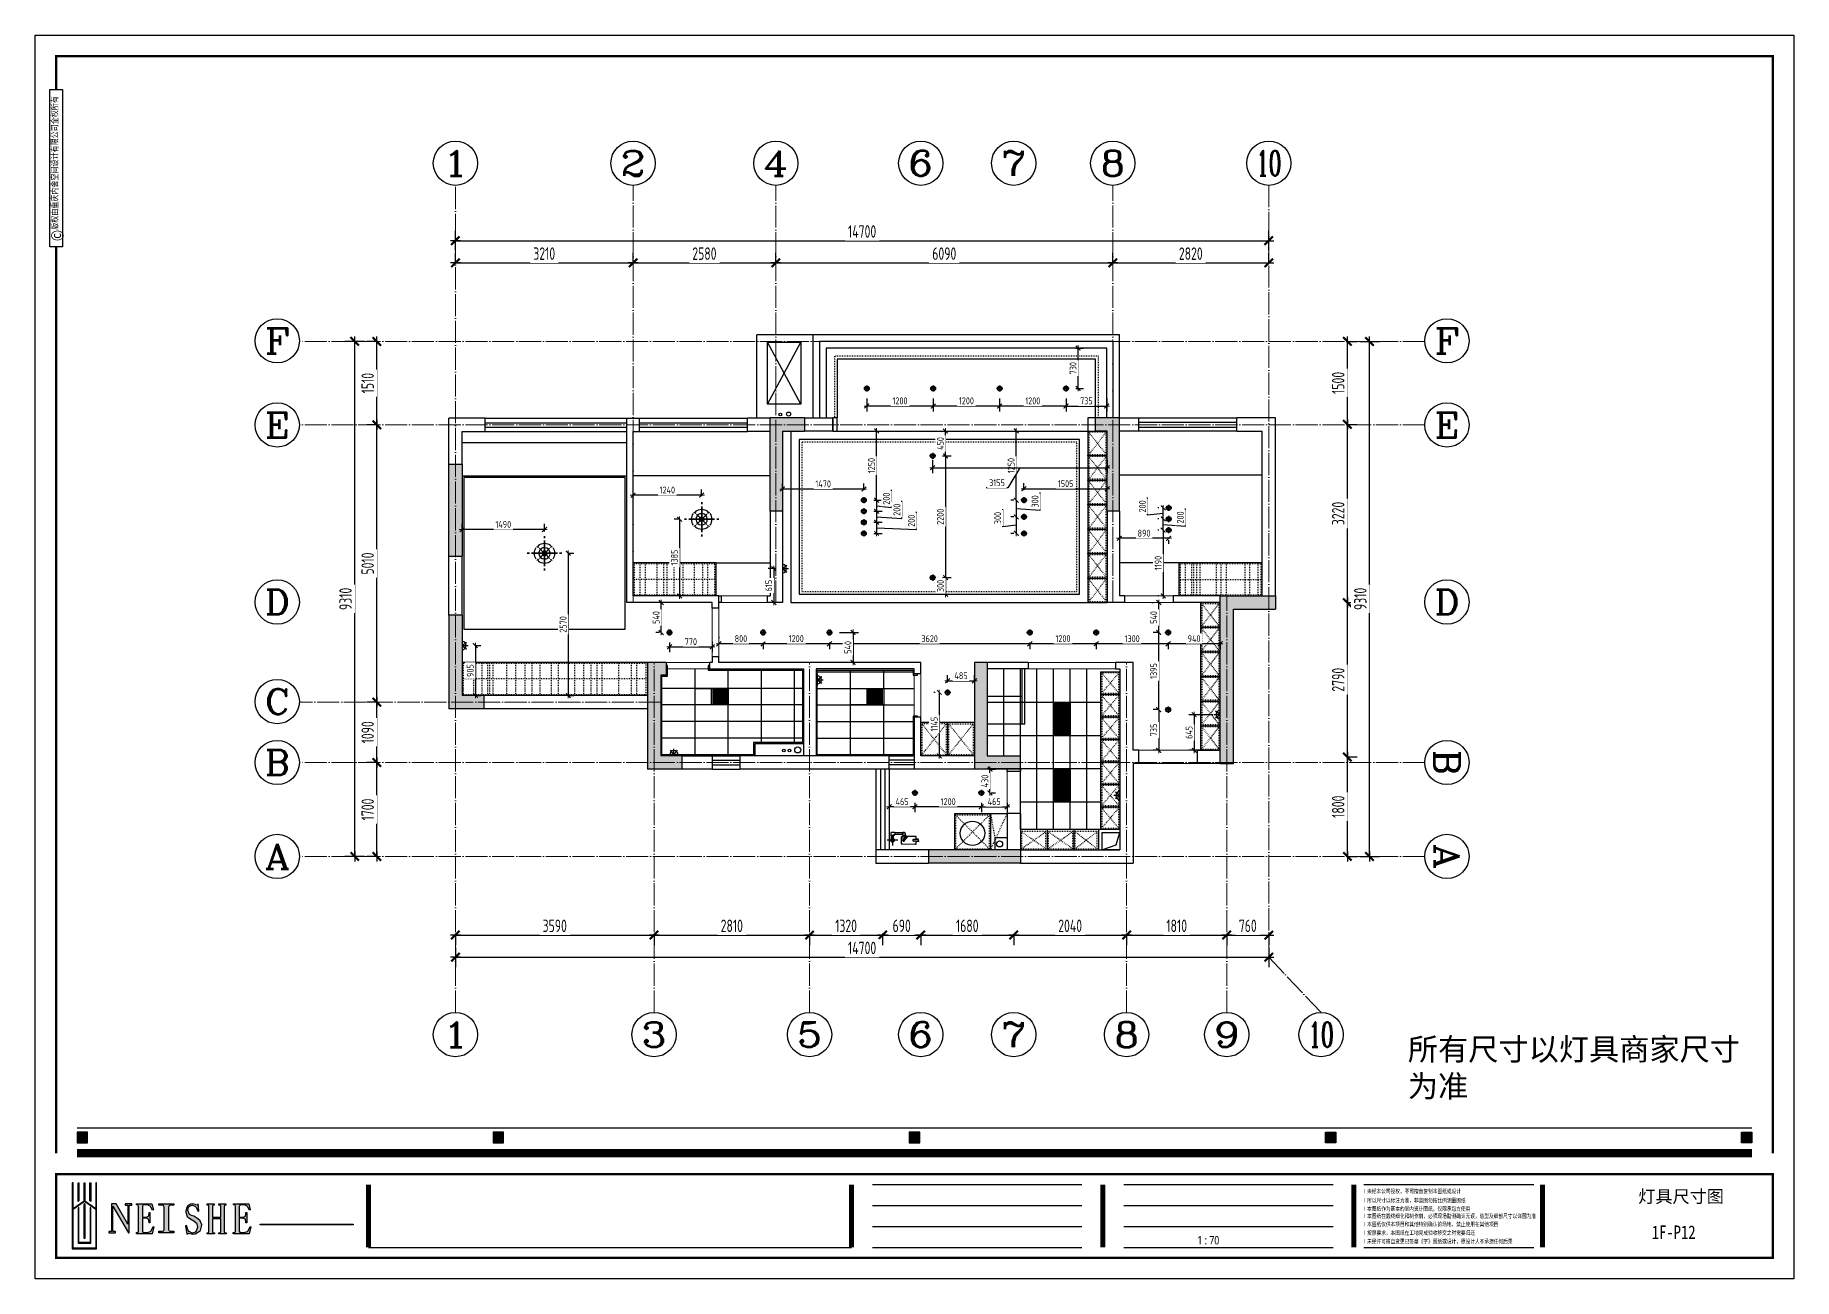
# Model space of a CAD drawing. Header units: inches. Extents: x 600 to 250244, y -404780 to 1000.
# Drawn here: x 154892 to 186676, y -337352 to -314876 of the extents above; entities that cross this region are included whole.
import ezdxf
from ezdxf.enums import TextEntityAlignment as Align

# ---------------------------------------------------------------- set-up
doc = ezdxf.new("R2010")
doc.units = ezdxf.units.IN
doc.header["$MEASUREMENT"] = 0
doc.linetypes.add('ACAD_ISO03W100', pattern=[30, 12, -18])
doc.linetypes.add('DOTE', pattern=[2.42, 2, -0.2, 0.02, -0.2])
for name, color, linetype in [('15开关布置图-YJ', 2, 'Continuous'), ('AXIS', 1, 'Continuous'), ('AXIS_TEXT', 7, 'Continuous'), ('A图框', 7, 'Continuous'), ('D-ARCHI', 250, 'Continuous'), ('EVH 立面填充', 8, 'Continuous'), ('IBS-003-建筑窗框', 3, 'Continuous'), ('IBS-182-原建筑非承重墙', 150, 'Continuous'), ('IBS-200-原建筑承重墙柱', 200, 'Continuous'), ('IBS-63-原建筑窗', 63, 'Continuous'), ('IDS-030-造型完成面(看线)', 30, 'Continuous'), ('IDS-040-固定高家具', 40, 'Continuous'), ('IFF-51-活动家具', 51, 'Continuous'), ('IRC-2-天花灯具', 2, 'Continuous'), ('IRC-30-天花轮廓线', 30, 'Continuous'), ('外标注', 50, 'Continuous')]:
    doc.layers.add(name, color=color, linetype=linetype)
doc.layers.add('天棚材质标注', color=2, linetype='Continuous', lineweight=5)
doc.layers.add('门', color=65, linetype='Continuous', lineweight=13)
doc.styles.add('04.YBC-外标注3.0', font='SimSun.ttf', dxfattribs={"width": 0.8, "height": 3})
doc.styles.add('05.YBC-内标注2.5', font='SimSun.ttf', dxfattribs={"width": 0.8, "height": 2.5})
doc.styles.add('_TCH_AXIS', font='COMPLEX', dxfattribs={"bigfont": 'GBCBIG'})
doc.styles.add('COMPLEX', font='COMPLEX')
doc.styles.add('HBA-DIMT', font='ARCHS.SHX', dxfattribs={"width": 0.8})
doc.styles.get("Standard").update_dxf_attribs({"font": 'arial.ttf'})
doc.styles.add('宋体', font='SimSun.ttf', dxfattribs={"width": 0.8})
doc.dimstyles.new('HBA_40', dxfattribs={"dimscale": 50, "dimtxt": 2.5, "dimasz": 0.1, "dimexe": 2, "dimexo": 2.5, "dimgap": 0.6, "dimtad": 1, "dimdec": 0, "dimrnd": 5, "dimzin": 0, "dimtxsty": 'HBA-DIMT', "dimblk": 'HBA_DIMENSION_TICK', "dimblk1": 'HBA_DIMENSION_TICK', "dimblk2": 'HBA_DIMENSION_TICK', "dimcen": 0.125, "dimclrd": 44, "dimclre": 44, "dimclrt": 2, "dimadec": 0, "dimazin": 0, "dimtfac": 1, "dimtdec": 0, "dimtix": 1, "dimtmove": 1, "dimatfit": 3, "dimldrblk": 'HBA_Leader_Dot', "dimfxl": 0, "dimtvp": 1, "dimtfill": 1, "dimtolj": 1, "dimtzin": 0, "dimarcsym": 0})

msp = doc.modelspace()

# ---------------------------------------------------------------- texts
at = {"color": 253, "insert": (184109.8, -336388), "char_height": 242.16, "attachment_point": 1, "style": '宋体'}
msp.add_mtext_dynamic_manual_height_columns('1F-P12', width=66.267, gutter_width=16.2, heights=[0], dxfattribs=at)
at = {"layer": '15开关布置图-YJ', "color": 241, "insert": (179700.5, -333002.1), "char_height": 400, "attachment_point": 1}
msp.add_mtext_dynamic_manual_height_columns('{\\fArial Unicode MS|b0|i0|c134|p0;所有尺寸以灯具商家尺寸为准}', width=6146.256, gutter_width=0.5, heights=[0], dxfattribs=at)
at = {"layer": 'A图框', "insert": (183863.8, -335750), "char_height": 227.029, "attachment_point": 1}
msp.add_mtext_dynamic_manual_height_columns('{\\fArial Unicode MS|b0|i0|c134|p0;灯具尺寸图}', width=2770.836, gutter_width=16.2, heights=[0], dxfattribs=at)

# ---------------------------------------------------------------- blocks, each defined once
blk = doc.blocks.new('11')
at = {"layer": 'IBS-182-原建筑非承重墙'}
for p, q in [((140567, -1131), (140516, -1131)), ((140535, -1131), (140528, -1131)), ((140528, -1166), (140567, -1166)), ((140528, -1166), (140567, -1166)), ((140567, -1131), (140535, -1131)), ((140567, -1131), (140535, -1131)), ((140567, -1166), (140535, -1166)), ((140841, -1081), (140567, -1080)), ((140567, -1080), (140567, -1131)), ((140576, -1080), (140567, -1080)), ((140567, -1080), (140567, -1131)), ((140567, -1101), (140567, -1131)), ((140567, -1131), (140615, -1132)), ((140567, -1166), (140567, -1196)), ((140615, -1166), (140567, -1166)), ((140567, -1166), (140567, -1217)), ((140567, -1166), (140567, -1196)), ((140567, -1208), (140567, -1217)), ((140567, -1217), (140770, -1217)), ((140567, -1217), (140587, -1217)), ((140587, -1217), (140775, -1217)), ((140587, -1217), (140740, -1217)), ((140820, -1081), (140588, -1080)), ((140820, -1081), (140588, -1080)), ((140788, -1145), (140728, -1204)), ((140775, -1157), (140728, -1204)), ((140737, -1214), (140728, -1204)), ((140728, -1204), (140737, -1214)), ((140797, -1154), (140737, -1214)), ((140737, -1214), (140775, -1175)), ((140737, -1214), (140775, -1175)), ((140750, -1227), (140737, -1214)), ((140740, -1217), (140750, -1227)), ((140775, -1227), (140750, -1227)), ((140750, -1227), (140770, -1227)), ((140770, -1217), (140770, -1288)), ((140812, -1227), (140770, -1227)), ((140770, -1269), (140770, -1227)), ((140770, -1227), (140770, -1269)), ((140770, -1269), (140770, -1288)), ((140775, -1157), (140788, -1145)), ((140775, -1149), (140775, -1157)), ((140775, -1149), (140775, -1157)), ((140775, -1149), (140775, -1157)), ((140775, -1217), (140775, -1175)), ((140775, -1175), (140775, -1227)), ((140775, -1175), (140775, -1217)), ((140775, -1217), (140775, -1227)), ((140775, -1217), (140775, -1227)), ((140775, -1227), (140809, -1227)), ((140809, -1218), (140810, -1149)), ((140809, -1227), (140810, -1149)), ((140809, -1218), (140820, -1218)), ((140809, -1218), (140809, -1227)), ((140810, -1145), (140810, -1149)), ((140810, -1149), (140810, -1145)), ((140812, -1252), (140812, -1221)), ((140812, -1252), (140812, -1221)), ((140812, -1252), (140812, -1227)), ((140812, -1252), (140812, -1269)), ((140812, -1252), (140955, -1252)), ((140812, -1286), (140812, -1252)), ((140812, -1286), (140812, -1252)), ((140841, -1081), (140820, -1081)), ((140840, -1209), (140841, -1081)), ((140840, -1101), (140841, -1081)), ((140840, -1197), (140840, -1101)), ((140840, -1209), (140840, -1101)), ((140901, -1150), (141093, -1150)), ((140955, -1252), (140953, -1252)), ((140955, -1252), (140953, -1252)), ((140962, -1248), (140955, -1248)), ((140955, -1290), (140955, -1248)), ((140955, -1251), (140955, -1252)), ((140955, -1251), (140955, -1252)), ((140975, -1234), (140975, -1228)), ((140975, -1228), (140980, -1228)), ((140975, -1248), (140975, -1228)), ((140975, -1228), (141018, -1228)), ((140980, -1228), (140975, -1228)), ((140975, -1228), (140975, -1234)), ((140975, -1234), (140975, -1248)), ((140980, -1248), (140975, -1248)), ((140975, -1248), (140980, -1248)), ((140980, -1150), (140980, -1228)), ((140980, -1180), (140980, -1248)), ((140980, -1180), (140980, -1228)), ((140980, -1228), (141014, -1228)), ((140980, -1248), (140980, -1228)), ((140980, -1228), (141018, -1228)), ((140997, -1245), (140997, -1054)), ((141014, -1150), (141014, -1228)), ((141014, -1228), (141014, -1180)), ((141014, -1228), (141014, -1180)), ((141014, -1228), (141018, -1228)), ((141018, -1228), (141014, -1228)), ((141018, -1228), (141014, -1228)), ((141018, -1235), (141018, -1228)), ((141018, -1235), (141018, -1228)), ((141018, -1228), (141018, -1235)), ((141018, -1235), (141018, -1228)), ((141018, -1228), (141018, -1235)), ((141018, -1235), (141018, -1290)), ((140955, -1286), (140803, -1286)), ((140803, -1286), (140812, -1286)), ((140803, -1286), (140812, -1286)), ((140955, -1290), (140982, -1290)), ((140982, -1290), (141018, -1290))]:
    blk.add_line(p, q, dxfattribs=at)
blk.add_circle((140997, -1150), 34.9, dxfattribs=at)
for start, end in [(0, 180), (0, 180), (180, 240.5217), (180, 240.5217), (299.176, 0), (299.176, 0)]:
    blk.add_arc((140997, -1150), 34.9, start, end, dxfattribs=at)
for centre, major_axis, start_param, end_param in [((140553, -1149), (-17.5, -17.5), -1.141223, -0.024085), ((140540, -1140), (-6.72, -6.72), 4.378011, 6.612288), ((140531, -1157), (-6.72, -6.72), 1.236418, 3.470695), ((140588, -1101), (-14.5, 14.5), 5.495149, 7.065946), ((140587, -1196), (-14.5, 14.5), 0.78276, 2.353557), ((140615, -1149), (-12.1, -12.1), 0.78276, 3.924353), ((140791, -1269), (-15, 15), 0.78276, 2.986227), ((140793, -1149), (-12.1, 12.1), 3.924353, 7.065946), ((140793, -1149), (-4.6, -4.6), 1.568158, 4.709751), ((140791, -1269), (-15, 15), 2.986227, 3.924353), ((140820, -1101), (-14.5, -14.5), 2.353557, 3.924353), ((140820, -1197), (-14.5, -14.5), 0.78276, 2.353557), ((140962, -1234), (-9.66, 9.66), 2.353557, 3.924353), ((140997, -1150), (-12.1, 12.1), 4.709751, 10.992936)]:
    blk.add_ellipse(centre, major_axis=major_axis, ratio=1, start_param=start_param, end_param=end_param, dxfattribs=at)
at = {"layer": 'IBS-182-原建筑非承重墙', "extrusion": (0, 0, -1)}
for start_param, end_param in [(5.500425, 7.071221), (5.500425, 7.071221), (3.929629, 5.500425), (3.929629, 5.500425), (7.071221, 8.642018), (7.071221, 8.642018), (2.358832, 3.929629), (2.358832, 3.929629)]:
    blk.add_ellipse((140997, -1150), major_axis=(-12.1, 12.1), ratio=1, start_param=start_param, end_param=end_param, dxfattribs=at)
blk = doc.blocks.new('HBA_DIMENSION_TICK')
at = {"color": 0, "linetype": 'ByBlock'}
for p, q in [((-10, 0), (0, 0)), ((0, 0), (10, 0))]:
    blk.add_line(p, q, dxfattribs=at)
at = {"color": 50, "linetype": 'ByBlock'}
blk.add_solid([(-10, -7), (-7, -10), (7, 10), (10, 7)], dxfattribs=at)
blk = doc.blocks.new('*D458')
at = {"layer": 'Defpoints', "color": 0, "transparency": 16777216}
for p in [(162487, -330884), (166077, -330884), (166077, -331139)]:
    blk.add_point(p, dxfattribs=at)
at = {"layer": '外标注', "color": 44, "lineweight": -2, "transparency": 16777216}
for p, q in [((162487, -331109), (162487, -331319)), ((162496, -331139), (166068, -331139)), ((166077, -331109), (166077, -331319))]:
    blk.add_line(p, q, dxfattribs=at)
at = {"layer": '外标注', "color": 44, "lineweight": -2, "transparency": 16777216, "xscale": 9, "yscale": 9, "zscale": 9, "rotation": 180}
blk.add_blockref('HBA_DIMENSION_TICK', (162487, -331139), dxfattribs=at)
at = {"layer": '外标注', "color": 44, "lineweight": -2, "transparency": 16777216, "xscale": 9, "yscale": 9, "zscale": 9}
blk.add_blockref('HBA_DIMENSION_TICK', (166077, -331139), dxfattribs=at)
at = {"layer": '外标注', "color": 2, "transparency": 16777216, "insert": (164282, -330972), "char_height": 225, "attachment_point": 5, "style": 'HBA-DIMT', "bg_fill": 3, "box_fill_scale": 1.25, "bg_fill_color": 256, "bg_fill_true_color": 13158600, "bg_fill_transparency": 0}
blk.add_mtext('\\A1;3590', dxfattribs=at)
blk = doc.blocks.new('HBA_Leader_Dot')
at = {"color": 0, "linetype": 'ByBlock'}
blk.add_line((-5, 0), (-10, 0), dxfattribs=at)
at = {"color": 0, "linetype": 'ByBlock', "const_width": 5}
blk.add_lwpolyline([(-2.5, 0, 1), (2.5, 0, 1)], format="xyb", close=True, dxfattribs=at)
blk = doc.blocks.new('*D459')
at = {"layer": 'Defpoints', "color": 0, "transparency": 16777216}
for p in [(166077, -330884), (168887, -330884), (168887, -331139)]:
    blk.add_point(p, dxfattribs=at)
at = {"layer": '外标注', "color": 44, "lineweight": -2, "transparency": 16777216}
for p, q in [((166077, -331109), (166077, -331319)), ((166086, -331139), (168878, -331139)), ((168887, -331109), (168887, -331319))]:
    blk.add_line(p, q, dxfattribs=at)
at = {"layer": '外标注', "color": 44, "lineweight": -2, "transparency": 16777216, "xscale": 9, "yscale": 9, "zscale": 9, "rotation": 180}
blk.add_blockref('HBA_DIMENSION_TICK', (166077, -331139), dxfattribs=at)
at = {"layer": '外标注', "color": 44, "lineweight": -2, "transparency": 16777216, "xscale": 9, "yscale": 9, "zscale": 9}
blk.add_blockref('HBA_DIMENSION_TICK', (168887, -331139), dxfattribs=at)
at = {"layer": '外标注', "color": 2, "transparency": 16777216, "insert": (167482, -330972), "char_height": 225, "attachment_point": 5, "style": 'HBA-DIMT', "bg_fill": 3, "box_fill_scale": 1.25, "bg_fill_color": 256, "bg_fill_true_color": 13158600, "bg_fill_transparency": 0}
blk.add_mtext('\\A1;2810', dxfattribs=at)
blk = doc.blocks.new('*D460')
at = {"layer": 'Defpoints', "color": 0, "transparency": 16777216}
for p in [(168887, -330884), (170207, -330884), (170207, -331139)]:
    blk.add_point(p, dxfattribs=at)
at = {"layer": '外标注', "color": 44, "lineweight": -2, "transparency": 16777216}
for p, q in [((168887, -331109), (168887, -331319)), ((168896, -331139), (170198, -331139)), ((170207, -331109), (170207, -331319))]:
    blk.add_line(p, q, dxfattribs=at)
at = {"layer": '外标注', "color": 44, "lineweight": -2, "transparency": 16777216, "xscale": 9, "yscale": 9, "zscale": 9, "rotation": 180}
blk.add_blockref('HBA_DIMENSION_TICK', (168887, -331139), dxfattribs=at)
at = {"layer": '外标注', "color": 44, "lineweight": -2, "transparency": 16777216, "xscale": 9, "yscale": 9, "zscale": 9}
blk.add_blockref('HBA_DIMENSION_TICK', (170207, -331139), dxfattribs=at)
at = {"layer": '外标注', "color": 2, "transparency": 16777216, "insert": (169547, -330972), "char_height": 225, "attachment_point": 5, "style": 'HBA-DIMT', "bg_fill": 3, "box_fill_scale": 1.25, "bg_fill_color": 256, "bg_fill_true_color": 13158600, "bg_fill_transparency": 0}
blk.add_mtext('\\A1;1320', dxfattribs=at)
blk = doc.blocks.new('*D461')
at = {"layer": '外标注', "color": 44, "lineweight": -2, "transparency": 16777216}
for p, q in [((170207, -331109), (170207, -331319)), ((170216, -331139), (170888, -331139)), ((170897, -331109), (170897, -331319))]:
    blk.add_line(p, q, dxfattribs=at)
at = {"layer": '外标注', "color": 44, "lineweight": -2, "transparency": 16777216, "xscale": 9, "yscale": 9, "zscale": 9, "rotation": 180}
blk.add_blockref('HBA_DIMENSION_TICK', (170207, -331139), dxfattribs=at)
at = {"layer": '外标注', "color": 44, "lineweight": -2, "transparency": 16777216, "xscale": 9, "yscale": 9, "zscale": 9}
blk.add_blockref('HBA_DIMENSION_TICK', (170897, -331139), dxfattribs=at)
at = {"layer": '外标注', "color": 2, "transparency": 16777216, "insert": (170552, -330972), "char_height": 225, "attachment_point": 5, "style": 'HBA-DIMT', "bg_fill": 3, "box_fill_scale": 1.25, "bg_fill_color": 256, "bg_fill_true_color": 13158600, "bg_fill_transparency": 0}
blk.add_mtext('\\A1;690', dxfattribs=at)
at = {"layer": 'Defpoints', "color": 0, "transparency": 16777216}
for p in [(170207, -330884), (170897, -330884), (170897, -331139)]:
    blk.add_point(p, dxfattribs=at)
blk = doc.blocks.new('*D462')
at = {"layer": 'Defpoints', "color": 0, "transparency": 16777216}
for p in [(170897, -330884), (172577, -330884), (172577, -331139)]:
    blk.add_point(p, dxfattribs=at)
at = {"layer": '外标注', "color": 44, "lineweight": -2, "transparency": 16777216}
for p, q in [((170897, -331109), (170897, -331319)), ((170906, -331139), (172568, -331139)), ((172577, -331109), (172577, -331319))]:
    blk.add_line(p, q, dxfattribs=at)
at = {"layer": '外标注', "color": 44, "lineweight": -2, "transparency": 16777216, "xscale": 9, "yscale": 9, "zscale": 9, "rotation": 180}
blk.add_blockref('HBA_DIMENSION_TICK', (170897, -331139), dxfattribs=at)
at = {"layer": '外标注', "color": 44, "lineweight": -2, "transparency": 16777216, "xscale": 9, "yscale": 9, "zscale": 9}
blk.add_blockref('HBA_DIMENSION_TICK', (172577, -331139), dxfattribs=at)
at = {"layer": '外标注', "color": 2, "transparency": 16777216, "insert": (171737, -330972), "char_height": 225, "attachment_point": 5, "style": 'HBA-DIMT', "bg_fill": 3, "box_fill_scale": 1.25, "bg_fill_color": 256, "bg_fill_true_color": 13158600, "bg_fill_transparency": 0}
blk.add_mtext('\\A1;1680', dxfattribs=at)
blk = doc.blocks.new('*D463')
at = {"layer": 'Defpoints', "color": 0, "transparency": 16777216}
for p in [(172577, -330884), (174617, -330884), (174617, -331139)]:
    blk.add_point(p, dxfattribs=at)
at = {"layer": '外标注', "color": 44, "lineweight": -2, "transparency": 16777216}
for p, q in [((172577, -331109), (172577, -331319)), ((172586, -331139), (174608, -331139)), ((174617, -331109), (174617, -331319))]:
    blk.add_line(p, q, dxfattribs=at)
at = {"layer": '外标注', "color": 44, "lineweight": -2, "transparency": 16777216, "xscale": 9, "yscale": 9, "zscale": 9, "rotation": 180}
blk.add_blockref('HBA_DIMENSION_TICK', (172577, -331139), dxfattribs=at)
at = {"layer": '外标注', "color": 44, "lineweight": -2, "transparency": 16777216, "xscale": 9, "yscale": 9, "zscale": 9}
blk.add_blockref('HBA_DIMENSION_TICK', (174617, -331139), dxfattribs=at)
at = {"layer": '外标注', "color": 2, "transparency": 16777216, "insert": (173597, -330972), "char_height": 225, "attachment_point": 5, "style": 'HBA-DIMT', "bg_fill": 3, "box_fill_scale": 1.25, "bg_fill_color": 256, "bg_fill_true_color": 13158600, "bg_fill_transparency": 0}
blk.add_mtext('\\A1;2040', dxfattribs=at)
blk = doc.blocks.new('*D464')
at = {"layer": 'Defpoints', "color": 0, "transparency": 16777216}
for p in [(174617, -330884), (176427, -330884), (176427, -331139)]:
    blk.add_point(p, dxfattribs=at)
at = {"layer": '外标注', "color": 44, "lineweight": -2, "transparency": 16777216}
for p, q in [((174617, -331109), (174617, -331319)), ((174626, -331139), (176418, -331139)), ((176427, -331109), (176427, -331319))]:
    blk.add_line(p, q, dxfattribs=at)
at = {"layer": '外标注', "color": 44, "lineweight": -2, "transparency": 16777216, "xscale": 9, "yscale": 9, "zscale": 9, "rotation": 180}
blk.add_blockref('HBA_DIMENSION_TICK', (174617, -331139), dxfattribs=at)
at = {"layer": '外标注', "color": 44, "lineweight": -2, "transparency": 16777216, "xscale": 9, "yscale": 9, "zscale": 9}
blk.add_blockref('HBA_DIMENSION_TICK', (176427, -331139), dxfattribs=at)
at = {"layer": '外标注', "color": 2, "transparency": 16777216, "insert": (175522, -330972), "char_height": 225, "attachment_point": 5, "style": 'HBA-DIMT', "bg_fill": 3, "box_fill_scale": 1.25, "bg_fill_color": 256, "bg_fill_true_color": 13158600, "bg_fill_transparency": 0}
blk.add_mtext('\\A1;1810', dxfattribs=at)
blk = doc.blocks.new('*D465')
at = {"layer": 'Defpoints', "color": 0, "transparency": 16777216}
for p in [(176427, -330884), (177187, -330884), (177187, -331139)]:
    blk.add_point(p, dxfattribs=at)
at = {"layer": '外标注', "color": 44, "lineweight": -2, "transparency": 16777216}
for p, q in [((176427, -331109), (176427, -331319)), ((176436, -331139), (177178, -331139)), ((177187, -331109), (177187, -331319))]:
    blk.add_line(p, q, dxfattribs=at)
at = {"layer": '外标注', "color": 44, "lineweight": -2, "transparency": 16777216, "xscale": 9, "yscale": 9, "zscale": 9, "rotation": 180}
blk.add_blockref('HBA_DIMENSION_TICK', (176427, -331139), dxfattribs=at)
at = {"layer": '外标注', "color": 44, "lineweight": -2, "transparency": 16777216, "xscale": 9, "yscale": 9, "zscale": 9}
blk.add_blockref('HBA_DIMENSION_TICK', (177187, -331139), dxfattribs=at)
at = {"layer": '外标注', "color": 2, "transparency": 16777216, "insert": (176807, -330972), "char_height": 225, "attachment_point": 5, "style": 'HBA-DIMT', "bg_fill": 3, "box_fill_scale": 1.25, "bg_fill_color": 256, "bg_fill_true_color": 13158600, "bg_fill_transparency": 0}
blk.add_mtext('\\A1;760', dxfattribs=at)
blk = doc.blocks.new('*D466')
at = {"layer": 'Defpoints', "color": 0, "transparency": 16777216}
for p in [(162487, -331139), (177187, -331139), (177187, -331539)]:
    blk.add_point(p, dxfattribs=at)
at = {"layer": '外标注', "color": 44, "lineweight": -2, "transparency": 16777216}
for p, q in [((162487, -331364), (162487, -331719)), ((177187, -331364), (177187, -331719)), ((162496, -331539), (177178, -331539))]:
    blk.add_line(p, q, dxfattribs=at)
at = {"layer": '外标注', "color": 44, "lineweight": -2, "transparency": 16777216, "xscale": 9, "yscale": 9, "zscale": 9, "rotation": 180}
blk.add_blockref('HBA_DIMENSION_TICK', (162487, -331539), dxfattribs=at)
at = {"layer": '外标注', "color": 44, "lineweight": -2, "transparency": 16777216, "xscale": 9, "yscale": 9, "zscale": 9}
blk.add_blockref('HBA_DIMENSION_TICK', (177187, -331539), dxfattribs=at)
at = {"layer": '外标注', "color": 2, "transparency": 16777216, "insert": (169837, -331372), "char_height": 225, "attachment_point": 5, "style": 'HBA-DIMT', "bg_fill": 3, "box_fill_scale": 1.25, "bg_fill_color": 256, "bg_fill_true_color": 13158600, "bg_fill_transparency": 0}
blk.add_mtext('\\A1;14700', dxfattribs=at)
blk = doc.blocks.new('*D467')
at = {"layer": 'Defpoints', "color": 0, "transparency": 16777216}
for p in [(178365, -327920), (178607, -327920), (178365, -329719)]:
    blk.add_point(p, dxfattribs=at)
at = {"layer": '外标注', "color": 44, "lineweight": -2, "transparency": 16777216}
for p, q in [((178590, -327920), (178787, -327920)), ((178607, -329710), (178607, -327929)), ((178590, -329719), (178787, -329719))]:
    blk.add_line(p, q, dxfattribs=at)
at = {"layer": '外标注', "color": 44, "lineweight": -2, "transparency": 16777216, "xscale": 9, "yscale": 9, "zscale": 9}
for p, rotation in [((178607, -327920), 90), ((178607, -329719), 270)]:
    blk.add_blockref('HBA_DIMENSION_TICK', p, dxfattribs=dict(at, rotation=rotation))
at = {"layer": '外标注', "color": 2, "transparency": 16777216, "insert": (178441, -328820), "char_height": 225, "attachment_point": 5, "rotation": 90, "style": 'HBA-DIMT', "bg_fill": 3, "box_fill_scale": 1.25, "bg_fill_color": 256, "bg_fill_true_color": 13158600, "bg_fill_transparency": 0}
blk.add_mtext('\\A1;1800', dxfattribs=at)
blk = doc.blocks.new('*D468')
at = {"layer": 'Defpoints', "color": 0, "transparency": 16777216}
for p in [(178365, -325130), (178607, -325130), (178365, -327920)]:
    blk.add_point(p, dxfattribs=at)
at = {"layer": '外标注', "color": 44, "lineweight": -2, "transparency": 16777216}
for p, q in [((178590, -325130), (178787, -325130)), ((178607, -327911), (178607, -325139)), ((178590, -327920), (178787, -327920))]:
    blk.add_line(p, q, dxfattribs=at)
at = {"layer": '外标注', "color": 44, "lineweight": -2, "transparency": 16777216, "xscale": 9, "yscale": 9, "zscale": 9}
for p, rotation in [((178607, -325130), 90), ((178607, -327920), 270)]:
    blk.add_blockref('HBA_DIMENSION_TICK', p, dxfattribs=dict(at, rotation=rotation))
at = {"layer": '外标注', "color": 2, "transparency": 16777216, "insert": (178441, -326525), "char_height": 225, "attachment_point": 5, "rotation": 90, "style": 'HBA-DIMT', "bg_fill": 3, "box_fill_scale": 1.25, "bg_fill_color": 256, "bg_fill_true_color": 13158600, "bg_fill_transparency": 0}
blk.add_mtext('\\A1;2790', dxfattribs=at)
blk = doc.blocks.new('*D469')
at = {"layer": 'Defpoints', "color": 0, "transparency": 16777216}
for p in [(178365, -321910), (178607, -321910), (178365, -325130)]:
    blk.add_point(p, dxfattribs=at)
at = {"layer": '外标注', "color": 44, "lineweight": -2, "transparency": 16777216}
for p, q in [((178590, -321910), (178787, -321910)), ((178607, -325121), (178607, -321919)), ((178590, -325130), (178787, -325130))]:
    blk.add_line(p, q, dxfattribs=at)
at = {"layer": '外标注', "color": 44, "lineweight": -2, "transparency": 16777216, "xscale": 9, "yscale": 9, "zscale": 9}
for p, rotation in [((178607, -321910), 90), ((178607, -325130), 270)]:
    blk.add_blockref('HBA_DIMENSION_TICK', p, dxfattribs=dict(at, rotation=rotation))
at = {"layer": '外标注', "color": 2, "transparency": 16777216, "insert": (178441, -323520), "char_height": 225, "attachment_point": 5, "rotation": 90, "style": 'HBA-DIMT', "bg_fill": 3, "box_fill_scale": 1.25, "bg_fill_color": 256, "bg_fill_true_color": 13158600, "bg_fill_transparency": 0}
blk.add_mtext('\\A1;3220', dxfattribs=at)
blk = doc.blocks.new('*D470')
at = {"layer": 'Defpoints', "color": 0, "transparency": 16777216}
for p in [(178365, -320410), (178607, -320410), (178365, -321910)]:
    blk.add_point(p, dxfattribs=at)
at = {"layer": '外标注', "color": 44, "lineweight": -2, "transparency": 16777216}
for p, q in [((178590, -320410), (178787, -320410)), ((178607, -321901), (178607, -320419)), ((178590, -321910), (178787, -321910))]:
    blk.add_line(p, q, dxfattribs=at)
at = {"layer": '外标注', "color": 44, "lineweight": -2, "transparency": 16777216, "xscale": 9, "yscale": 9, "zscale": 9}
for p, rotation in [((178607, -320410), 90), ((178607, -321910), 270)]:
    blk.add_blockref('HBA_DIMENSION_TICK', p, dxfattribs=dict(at, rotation=rotation))
at = {"layer": '外标注', "color": 2, "transparency": 16777216, "insert": (178441, -321160), "char_height": 225, "attachment_point": 5, "rotation": 90, "style": 'HBA-DIMT', "bg_fill": 3, "box_fill_scale": 1.25, "bg_fill_color": 256, "bg_fill_true_color": 13158600, "bg_fill_transparency": 0}
blk.add_mtext('\\A1;1500', dxfattribs=at)
blk = doc.blocks.new('*D471')
at = {"layer": 'Defpoints', "color": 0, "transparency": 16777216}
for p in [(178607, -320410), (179007, -320410), (178607, -329719)]:
    blk.add_point(p, dxfattribs=at)
at = {"layer": '外标注', "color": 44, "lineweight": -2, "transparency": 16777216}
for p, q in [((178832, -320410), (179187, -320410)), ((179007, -329710), (179007, -320419)), ((178832, -329719), (179187, -329719))]:
    blk.add_line(p, q, dxfattribs=at)
at = {"layer": '外标注', "color": 44, "lineweight": -2, "transparency": 16777216, "xscale": 9, "yscale": 9, "zscale": 9}
for p, rotation in [((179007, -320410), 90), ((179007, -329719), 270)]:
    blk.add_blockref('HBA_DIMENSION_TICK', p, dxfattribs=dict(at, rotation=rotation))
at = {"layer": '外标注', "color": 2, "transparency": 16777216, "insert": (178841, -325064), "char_height": 225, "attachment_point": 5, "rotation": 90, "style": 'HBA-DIMT', "bg_fill": 3, "box_fill_scale": 1.25, "bg_fill_color": 256, "bg_fill_true_color": 13158600, "bg_fill_transparency": 0}
blk.add_mtext('\\A1;9310', dxfattribs=at)
blk = doc.blocks.new('*D472')
at = {"layer": 'Defpoints', "color": 0, "transparency": 16777216}
for p in [(165697, -318990), (162487, -319215), (165697, -319215)]:
    blk.add_point(p, dxfattribs=at)
at = {"layer": '外标注', "color": 44, "lineweight": -2, "transparency": 16777216}
for p, q in [((162487, -318990), (162487, -318810)), ((162496, -318990), (165688, -318990)), ((165697, -318990), (165697, -318810))]:
    blk.add_line(p, q, dxfattribs=at)
at = {"layer": '外标注', "color": 44, "lineweight": -2, "transparency": 16777216, "xscale": 9, "yscale": 9, "zscale": 9, "rotation": 180}
blk.add_blockref('HBA_DIMENSION_TICK', (162487, -318990), dxfattribs=at)
at = {"layer": '外标注', "color": 44, "lineweight": -2, "transparency": 16777216, "xscale": 9, "yscale": 9, "zscale": 9}
blk.add_blockref('HBA_DIMENSION_TICK', (165697, -318990), dxfattribs=at)
at = {"layer": '外标注', "color": 2, "transparency": 16777216, "insert": (164092, -318824), "char_height": 225, "attachment_point": 5, "style": 'HBA-DIMT', "bg_fill": 3, "box_fill_scale": 1.25, "bg_fill_color": 256, "bg_fill_true_color": 13158600, "bg_fill_transparency": 0}
blk.add_mtext('\\A1;3210', dxfattribs=at)
blk = doc.blocks.new('*D473')
at = {"layer": 'Defpoints', "color": 0, "transparency": 16777216}
for p in [(168277, -318990), (165697, -319215), (168277, -319215)]:
    blk.add_point(p, dxfattribs=at)
at = {"layer": '外标注', "color": 44, "lineweight": -2, "transparency": 16777216}
for p, q in [((165697, -318990), (165697, -318810)), ((165706, -318990), (168268, -318990)), ((168277, -318990), (168277, -318810))]:
    blk.add_line(p, q, dxfattribs=at)
at = {"layer": '外标注', "color": 44, "lineweight": -2, "transparency": 16777216, "xscale": 9, "yscale": 9, "zscale": 9, "rotation": 180}
blk.add_blockref('HBA_DIMENSION_TICK', (165697, -318990), dxfattribs=at)
at = {"layer": '外标注', "color": 44, "lineweight": -2, "transparency": 16777216, "xscale": 9, "yscale": 9, "zscale": 9}
blk.add_blockref('HBA_DIMENSION_TICK', (168277, -318990), dxfattribs=at)
at = {"layer": '外标注', "color": 2, "transparency": 16777216, "insert": (166987, -318824), "char_height": 225, "attachment_point": 5, "style": 'HBA-DIMT', "bg_fill": 3, "box_fill_scale": 1.25, "bg_fill_color": 256, "bg_fill_true_color": 13158600, "bg_fill_transparency": 0}
blk.add_mtext('\\A1;2580', dxfattribs=at)
blk = doc.blocks.new('*D474')
at = {"layer": 'Defpoints', "color": 0, "transparency": 16777216}
for p in [(174367, -318990), (168277, -319215), (174367, -319215)]:
    blk.add_point(p, dxfattribs=at)
at = {"layer": '外标注', "color": 44, "lineweight": -2, "transparency": 16777216}
for p, q in [((168277, -318990), (168277, -318810)), ((168286, -318990), (174358, -318990)), ((174367, -318990), (174367, -318810))]:
    blk.add_line(p, q, dxfattribs=at)
at = {"layer": '外标注', "color": 44, "lineweight": -2, "transparency": 16777216, "xscale": 9, "yscale": 9, "zscale": 9, "rotation": 180}
blk.add_blockref('HBA_DIMENSION_TICK', (168277, -318990), dxfattribs=at)
at = {"layer": '外标注', "color": 44, "lineweight": -2, "transparency": 16777216, "xscale": 9, "yscale": 9, "zscale": 9}
blk.add_blockref('HBA_DIMENSION_TICK', (174367, -318990), dxfattribs=at)
at = {"layer": '外标注', "color": 2, "transparency": 16777216, "insert": (171322, -318824), "char_height": 225, "attachment_point": 5, "style": 'HBA-DIMT', "bg_fill": 3, "box_fill_scale": 1.25, "bg_fill_color": 256, "bg_fill_true_color": 13158600, "bg_fill_transparency": 0}
blk.add_mtext('\\A1;6090', dxfattribs=at)
blk = doc.blocks.new('*D475')
at = {"layer": 'Defpoints', "color": 0, "transparency": 16777216}
for p in [(177187, -318990), (174367, -319215), (177187, -319215)]:
    blk.add_point(p, dxfattribs=at)
at = {"layer": '外标注', "color": 44, "lineweight": -2, "transparency": 16777216}
for p, q in [((174367, -318990), (174367, -318810)), ((174376, -318990), (177178, -318990)), ((177187, -318990), (177187, -318810))]:
    blk.add_line(p, q, dxfattribs=at)
at = {"layer": '外标注', "color": 44, "lineweight": -2, "transparency": 16777216, "xscale": 9, "yscale": 9, "zscale": 9, "rotation": 180}
blk.add_blockref('HBA_DIMENSION_TICK', (174367, -318990), dxfattribs=at)
at = {"layer": '外标注', "color": 44, "lineweight": -2, "transparency": 16777216, "xscale": 9, "yscale": 9, "zscale": 9}
blk.add_blockref('HBA_DIMENSION_TICK', (177187, -318990), dxfattribs=at)
at = {"layer": '外标注', "color": 2, "transparency": 16777216, "insert": (175777, -318824), "char_height": 225, "attachment_point": 5, "style": 'HBA-DIMT', "bg_fill": 3, "box_fill_scale": 1.25, "bg_fill_color": 256, "bg_fill_true_color": 13158600, "bg_fill_transparency": 0}
blk.add_mtext('\\A1;2820', dxfattribs=at)
blk = doc.blocks.new('*D476')
at = {"layer": 'Defpoints', "color": 0, "transparency": 16777216}
for p in [(177187, -318590), (162487, -318990), (177187, -318990)]:
    blk.add_point(p, dxfattribs=at)
at = {"layer": '外标注', "color": 44, "lineweight": -2, "transparency": 16777216}
for p, q in [((162487, -318765), (162487, -318410)), ((177187, -318765), (177187, -318410)), ((162496, -318590), (177178, -318590))]:
    blk.add_line(p, q, dxfattribs=at)
at = {"layer": '外标注', "color": 44, "lineweight": -2, "transparency": 16777216, "xscale": 9, "yscale": 9, "zscale": 9, "rotation": 180}
blk.add_blockref('HBA_DIMENSION_TICK', (162487, -318590), dxfattribs=at)
at = {"layer": '外标注', "color": 44, "lineweight": -2, "transparency": 16777216, "xscale": 9, "yscale": 9, "zscale": 9}
blk.add_blockref('HBA_DIMENSION_TICK', (177187, -318590), dxfattribs=at)
at = {"layer": '外标注', "color": 2, "transparency": 16777216, "insert": (169837, -318424), "char_height": 225, "attachment_point": 5, "style": 'HBA-DIMT', "bg_fill": 3, "box_fill_scale": 1.25, "bg_fill_color": 256, "bg_fill_true_color": 13158600, "bg_fill_transparency": 0}
blk.add_mtext('\\A1;14700', dxfattribs=at)
blk = doc.blocks.new('*D477')
at = {"layer": 'Defpoints', "color": 0, "transparency": 16777216}
for p in [(161067, -328020), (161268, -328020), (161268, -329719)]:
    blk.add_point(p, dxfattribs=at)
at = {"layer": '外标注', "color": 44, "lineweight": -2, "transparency": 16777216}
for p, q in [((161067, -328020), (160887, -328020)), ((161067, -329710), (161067, -328029)), ((161067, -329719), (160887, -329719))]:
    blk.add_line(p, q, dxfattribs=at)
at = {"layer": '外标注', "color": 44, "lineweight": -2, "transparency": 16777216, "xscale": 9, "yscale": 9, "zscale": 9}
for p, rotation in [((161067, -328020), 90), ((161067, -329719), 270)]:
    blk.add_blockref('HBA_DIMENSION_TICK', p, dxfattribs=dict(at, rotation=rotation))
at = {"layer": '外标注', "color": 2, "transparency": 16777216, "insert": (160901, -328870), "char_height": 225, "attachment_point": 5, "rotation": 90, "style": 'HBA-DIMT', "bg_fill": 3, "box_fill_scale": 1.25, "bg_fill_color": 256, "bg_fill_true_color": 13158600, "bg_fill_transparency": 0}
blk.add_mtext('\\A1;1700', dxfattribs=at)
blk = doc.blocks.new('*D478')
at = {"layer": 'Defpoints', "color": 0, "transparency": 16777216}
for p in [(161067, -326930), (161268, -326930), (161268, -328020)]:
    blk.add_point(p, dxfattribs=at)
at = {"layer": '外标注', "color": 44, "lineweight": -2, "transparency": 16777216}
for p, q in [((161067, -326930), (160887, -326930)), ((161067, -328011), (161067, -326939)), ((161067, -328020), (160887, -328020))]:
    blk.add_line(p, q, dxfattribs=at)
at = {"layer": '外标注', "color": 44, "lineweight": -2, "transparency": 16777216, "xscale": 9, "yscale": 9, "zscale": 9}
for p, rotation in [((161067, -326930), 90), ((161067, -328020), 270)]:
    blk.add_blockref('HBA_DIMENSION_TICK', p, dxfattribs=dict(at, rotation=rotation))
at = {"layer": '外标注', "color": 2, "transparency": 16777216, "insert": (160901, -327475), "char_height": 225, "attachment_point": 5, "rotation": 90, "style": 'HBA-DIMT', "bg_fill": 3, "box_fill_scale": 1.25, "bg_fill_color": 256, "bg_fill_true_color": 13158600, "bg_fill_transparency": 0}
blk.add_mtext('\\A1;1090', dxfattribs=at)
blk = doc.blocks.new('*D479')
at = {"layer": 'Defpoints', "color": 0, "transparency": 16777216}
for p in [(161067, -321920), (161268, -321920), (161268, -326930)]:
    blk.add_point(p, dxfattribs=at)
at = {"layer": '外标注', "color": 44, "lineweight": -2, "transparency": 16777216}
for p, q in [((161067, -321920), (160887, -321920)), ((161067, -326921), (161067, -321929)), ((161067, -326930), (160887, -326930))]:
    blk.add_line(p, q, dxfattribs=at)
at = {"layer": '外标注', "color": 44, "lineweight": -2, "transparency": 16777216, "xscale": 9, "yscale": 9, "zscale": 9}
for p, rotation in [((161067, -321920), 90), ((161067, -326930), 270)]:
    blk.add_blockref('HBA_DIMENSION_TICK', p, dxfattribs=dict(at, rotation=rotation))
at = {"layer": '外标注', "color": 2, "transparency": 16777216, "insert": (160901, -324425), "char_height": 225, "attachment_point": 5, "rotation": 90, "style": 'HBA-DIMT', "bg_fill": 3, "box_fill_scale": 1.25, "bg_fill_color": 256, "bg_fill_true_color": 13158600, "bg_fill_transparency": 0}
blk.add_mtext('\\A1;5010', dxfattribs=at)
blk = doc.blocks.new('*D480')
at = {"layer": 'Defpoints', "color": 0, "transparency": 16777216}
for p in [(161067, -320410), (161268, -320410), (161268, -321920)]:
    blk.add_point(p, dxfattribs=at)
at = {"layer": '外标注', "color": 44, "lineweight": -2, "transparency": 16777216}
for p, q in [((161067, -320410), (160887, -320410)), ((161067, -321911), (161067, -320419)), ((161067, -321920), (160887, -321920))]:
    blk.add_line(p, q, dxfattribs=at)
at = {"layer": '外标注', "color": 44, "lineweight": -2, "transparency": 16777216, "xscale": 9, "yscale": 9, "zscale": 9}
for p, rotation in [((161067, -320410), 90), ((161067, -321920), 270)]:
    blk.add_blockref('HBA_DIMENSION_TICK', p, dxfattribs=dict(at, rotation=rotation))
at = {"layer": '外标注', "color": 2, "transparency": 16777216, "insert": (160901, -321165), "char_height": 225, "attachment_point": 5, "rotation": 90, "style": 'HBA-DIMT', "bg_fill": 3, "box_fill_scale": 1.25, "bg_fill_color": 256, "bg_fill_true_color": 13158600, "bg_fill_transparency": 0}
blk.add_mtext('\\A1;1510', dxfattribs=at)
blk = doc.blocks.new('*D481')
at = {"layer": 'Defpoints', "color": 0, "transparency": 16777216}
for p in [(160667, -320410), (161067, -320410), (161067, -329719)]:
    blk.add_point(p, dxfattribs=at)
at = {"layer": '外标注', "color": 44, "lineweight": -2, "transparency": 16777216}
for p, q in [((160842, -320410), (160487, -320410)), ((160667, -329710), (160667, -320419)), ((160842, -329719), (160487, -329719))]:
    blk.add_line(p, q, dxfattribs=at)
at = {"layer": '外标注', "color": 44, "lineweight": -2, "transparency": 16777216, "xscale": 9, "yscale": 9, "zscale": 9}
for p, rotation in [((160667, -320410), 90), ((160667, -329719), 270)]:
    blk.add_blockref('HBA_DIMENSION_TICK', p, dxfattribs=dict(at, rotation=rotation))
at = {"layer": '外标注', "color": 2, "transparency": 16777216, "insert": (160501, -325064), "char_height": 225, "attachment_point": 5, "rotation": 90, "style": 'HBA-DIMT', "bg_fill": 3, "box_fill_scale": 1.25, "bg_fill_color": 256, "bg_fill_true_color": 13158600, "bg_fill_transparency": 0}
blk.add_mtext('\\A1;9310', dxfattribs=at)
blk = doc.blocks.new('_AXISO')
blk.add_circle((0, 0), 0.5)
at = {"layer": 'AXIS_TEXT', "style": 'COMPLEX', "width": 1.041667}
blk.add_attdef('A', text='', height=0.56, dxfattribs=at).set_placement((-0.25, -0.28), (0.25, -0.28), align=Align.FIT)
blk = doc.blocks.new('gegwe')
h = blk.add_hatch(color=9)
h.paths.add_polyline_path([(189652, -49616), (189652, -49028), (189629, -49028), (189629, -49617), (189269, -49867), (189269, -49028), (189267, -49028), (189246, -49028), (189246, -51182), (190039, -51182), (190039, -49027), (190014, -49027), (190014, -49865), (190014, -49868)])
h.paths.add_polyline_path([(190014, -49898), (190014, -51161), (189269, -51161), (189269, -49898), (189642, -49636)], flags=16)
h.paths.add_polyline_path([(189641, -49706), (189653, -49716), (189653, -50844), (189629, -50844), (189629, -49716)], flags=0)
h.paths.add_polyline_path([(189825, -49834), (189847, -49852), (189847, -51000), (189439, -51000), (189439, -49849), (189461, -49834), (189461, -50979), (189825, -50979)], flags=0)
h.paths.add_polyline_path([(189439, -49636), (189459, -49620), (189459, -49028), (189439, -49028)], flags=17)
h.paths.add_polyline_path([(189822, -49620), (189847, -49637), (189847, -49027), (189822, -49027)])
at = {"color": 9}
for points in [[(189267, -49028), (189246, -49028), (189246, -51182), (190039, -51182), (190039, -49027), (190014, -49027), (190014, -49865), (190014, -49868)], [(189269, -49867), (189269, -49028), (189267, -49028)], [(189269, -49867), (189629, -49617), (189629, -49028)], [(189439, -49028), (189459, -49028), (189459, -49620), (189439, -49636), (189439, -49028)], [(189629, -49028), (189650, -49028), (189652, -49028), (189652, -49616), (190014, -49868)], [(190014, -49898), (189642, -49636), (189269, -49898)], [(190014, -49898), (190014, -51161), (189269, -51161), (189269, -49898)], [(189439, -49849), (189439, -51000), (189847, -51000), (189847, -49852), (189825, -49834), (189825, -50979), (189461, -50979), (189461, -49834), (189461, -49834), (189439, -49849)], [(189641, -49706), (189653, -49716), (189653, -50844), (189629, -50844), (189629, -49716), (189641, -49706)]]:
    blk.add_lwpolyline(points, dxfattribs=at)
blk.add_lwpolyline([(189822, -49027), (189842, -49027), (189847, -49027), (189847, -49637), (189822, -49620), (189822, -49027)], close=True, dxfattribs=at)
blk = doc.blocks.new('gegeg')
at = {"layer": 'A图框'}
h = blk.add_hatch(color=256, dxfattribs=at)
h.dxf.hatch_style = 1
h.paths.add_polyline_path([(133887, -57733), (134062, -57733), (134062, -57558), (133887, -57558)])
h = blk.add_hatch(color=256, dxfattribs=at)
h.dxf.hatch_style = 1
h.paths.add_polyline_path([(140844, -57733), (141019, -57733), (141019, -57558), (140844, -57558)])
h = blk.add_hatch(color=256, dxfattribs=at)
h.dxf.hatch_style = 1
h.paths.add_polyline_path([(147800, -57733), (147975, -57733), (147975, -57558), (147800, -57558)])
h = blk.add_hatch(color=256, dxfattribs=at)
h.dxf.hatch_style = 1
h.paths.add_polyline_path([(154931, -57558), (154756, -57558), (154756, -57733), (154931, -57733)])
h = blk.add_hatch(color=256, dxfattribs=at)
h.dxf.hatch_style = 1
h.paths.add_polyline_path([(161887, -57558), (161712, -57558), (161712, -57733), (161887, -57733)])
for points in [[(134739, -58777), (134739, -59093), (134540, -58756), (134463, -58756), (134463, -59217), (134420, -59217), (134420, -59237), (134529, -59237), (134529, -59217), (134483, -59217), (134483, -58794), (134745, -59237), (134761, -59237), (134761, -58777), (134804, -58777), (134804, -58756), (134693, -58756), (134693, -58777)], [(134914, -59212), (134909, -59229), (134893, -59235), (134879, -59235), (134879, -59253), (135145, -59253), (135170, -59139), (135158, -59133), (135153, -59151), (135121, -59209), (135116, -59214), (135061, -59235), (135000, -59235), (134986, -59229), (134980, -59212), (134980, -58994), (135047, -58994), (135082, -59011), (135091, -59061), (135091, -59073), (135105, -59073), (135105, -58901), (135091, -58901), (135091, -58919), (135082, -58962), (135047, -58977), (134980, -58977), (134980, -58796), (134986, -58779), (135000, -58774), (135065, -58773), (135114, -58794), (135151, -58861), (135163, -58855), (135137, -58756), (134881, -58756), (134881, -58773), (134893, -58773), (134909, -58779), (134914, -58797)], [(135417, -58811), (135426, -58787), (135445, -58779), (135506, -58779), (135506, -58756), (135256, -58756), (135256, -58779), (135317, -58779), (135338, -58787), (135344, -58810), (135344, -59182), (135339, -59205), (135316, -59213), (135256, -59213), (135256, -59237), (135506, -59237), (135506, -59213), (135446, -59213), (135427, -59206), (135417, -59182)], [(135837, -59038), (135882, -59078), (135903, -59132), (135902, -59152), (135881, -59208), (135872, -59220), (135825, -59243), (135813, -59242), (135761, -59214), (135741, -59189), (135716, -59118), (135702, -59123), (135721, -59263), (135737, -59248), (135751, -59243), (135823, -59263), (135863, -59257), (135916, -59223), (135949, -59199), (135968, -59131), (135971, -59105), (135945, -59040), (135909, -59002), (135837, -58960), (135798, -58947), (135768, -58935), (135738, -58864), (135753, -58809), (135762, -58797), (135809, -58778), (135816, -58777), (135869, -58797), (135880, -58811), (135910, -58880), (135922, -58873), (135912, -58756), (135903, -58771), (135889, -58777), (135860, -58765), (135816, -58756), (135782, -58762), (135736, -58794), (135724, -58813), (135707, -58877), (135707, -58896), (135730, -58964), (135755, -58986)], [(136289, -59003), (136289, -59216), (136284, -59234), (136268, -59240), (136256, -59240), (136256, -59258), (136379, -59258), (136379, -59240), (136367, -59240), (136353, -59234), (136346, -59218), (136346, -58797), (136353, -58780), (136367, -58774), (136377, -58774), (136377, -58756), (136258, -58756), (136258, -58774), (136268, -58774), (136284, -58780), (136289, -58797), (136289, -58975), (136150, -58975), (136150, -58797), (136157, -58780), (136172, -58774), (136180, -58774), (136180, -58756), (136062, -58756), (136062, -58774), (136072, -58774), (136088, -58780), (136093, -58797), (136093, -59216), (136088, -59234), (136072, -59240), (136060, -59240), (136060, -59258), (136183, -59258), (136183, -59240), (136171, -59240), (136157, -59235), (136150, -59217), (136150, -59003)], [(136534, -59212), (136530, -59229), (136514, -59235), (136499, -59235), (136499, -59253), (136765, -59253), (136791, -59139), (136779, -59133), (136774, -59151), (136742, -59209), (136736, -59214), (136681, -59235), (136621, -59235), (136607, -59229), (136600, -59212), (136600, -58994), (136667, -58994), (136702, -59011), (136711, -59061), (136711, -59073), (136725, -59073), (136725, -58901), (136711, -58901), (136711, -58919), (136702, -58962), (136668, -58977), (136600, -58977), (136600, -58796), (136606, -58779), (136620, -58774), (136686, -58773), (136734, -58794), (136771, -58861), (136783, -58855), (136758, -58756), (136502, -58756), (136502, -58773), (136513, -58773), (136530, -58779), (136534, -58797)], [(138503, -59104), (138503, -59096), (136951, -59096), (136951, -59104)]]:
    blk.add_hatch(color=256, dxfattribs=at).paths.add_polyline_path(points)
for p, q in [((133887, -57482), (161887, -57482)), ((147184, -58433), (150684, -58433)), ((151384, -58433), (154884, -58433)), ((155398, -58433), (158242, -58433)), ((147184, -58783), (150684, -58783)), ((151384, -58783), (154884, -58783)), ((147184, -59133), (150684, -59133)), ((151384, -59133), (154884, -59133)), ((138761, -59483), (146834, -59483)), ((147184, -59483), (150684, -59483)), ((151384, -59483), (154884, -59483)), ((155398, -59483), (158242, -59483))]:
    blk.add_line(p, q, dxfattribs=at)
for points in [[(162587, -39218), (162587, -60008), (133187, -60008), (133187, -39218)], [(133431, -40125), (133643, -40125), (133643, -42755), (133431, -42755)], [(134062, -57558), (133887, -57558), (133887, -57733), (134062, -57733)], [(141019, -57558), (140844, -57558), (140844, -57733), (141019, -57733)], [(147975, -57558), (147800, -57558), (147800, -57733), (147975, -57733)], [(154756, -57558), (154931, -57558), (154931, -57733), (154756, -57733)], [(161712, -57558), (161887, -57558), (161887, -57733), (161712, -57733)], [(134739, -58777), (134739, -59093), (134540, -58756), (134463, -58756), (134463, -59217), (134420, -59217), (134420, -59237), (134529, -59237), (134529, -59217), (134483, -59217), (134483, -58794), (134745, -59237), (134761, -59237), (134761, -58777), (134804, -58777), (134804, -58756), (134693, -58756), (134693, -58777), (134739, -58777)], [(135256, -58756), (135506, -58756), (135506, -58779), (135445, -58779), (135426, -58787), (135417, -58811), (135417, -59182), (135427, -59206), (135446, -59213), (135506, -59213), (135506, -59237), (135256, -59237), (135256, -59213), (135316, -59213), (135339, -59205), (135344, -59182), (135344, -58810), (135338, -58787), (135317, -58779), (135256, -58779), (135256, -58756)], [(136951, -59096), (138503, -59096), (138503, -59104), (136951, -59104)]]:
    blk.add_lwpolyline(points, close=True, dxfattribs=at)
for points, const_width in [([(133537, -40125), (133537, -39568), (162237, -39568), (162237, -57908)], 42), ([(133537, -57908), (133537, -42755)], 42), ([(161887, -57908), (133887, -57908)], 140), ([(138761, -58433), (138761, -59483)], 84), ([(146834, -58433), (146834, -59483)], 84), ([(151034, -58433), (151034, -59483)], 84), ([(155234, -58433), (155234, -59483)], 84), ([(158387, -58433), (158387, -59483)], 84)]:
    blk.add_lwpolyline(points, dxfattribs=dict(at, const_width=const_width))
at = {"layer": 'A图框', "const_width": 42}
blk.add_lwpolyline([(133537, -58258), (162237, -58258), (162237, -59658), (133537, -59658)], close=True, dxfattribs=at)
at = {"layer": 'A图框'}
for points in [[(134882, -58756), (135137, -58756), (135163, -58855), (135151, -58861), (135116, -58798), (135112, -58793), (135065, -58773), (135000, -58774), (134986, -58779), (134980, -58796), (134980, -58977), (135047, -58977), (135082, -58962), (135091, -58919), (135091, -58901), (135105, -58901), (135105, -59073), (135091, -59073), (135091, -59061), (135082, -59011), (135047, -58994), (134980, -58994), (134980, -59212), (134986, -59229), (135000, -59235), (135061, -59235), (135116, -59214), (135121, -59209), (135153, -59151), (135158, -59133), (135170, -59139), (135145, -59253), (134879, -59253), (134879, -59235), (134893, -59235), (134909, -59229), (134914, -59212), (134914, -58797), (134909, -58779), (134893, -58773), (134881, -58773), (134881, -58756)], [(135910, -58880), (135922, -58873), (135912, -58756), (135903, -58771), (135889, -58777), (135860, -58765), (135816, -58756), (135782, -58762), (135736, -58794), (135724, -58813), (135707, -58877), (135707, -58896), (135730, -58964), (135755, -58986), (135837, -59038), (135882, -59078), (135903, -59132), (135902, -59152), (135881, -59208), (135872, -59220), (135825, -59243), (135813, -59242), (135761, -59214), (135741, -59189), (135716, -59118), (135702, -59123), (135721, -59263), (135737, -59248), (135751, -59243), (135823, -59263), (135863, -59257), (135916, -59223), (135949, -59199), (135968, -59131), (135971, -59105), (135945, -59040), (135909, -59002), (135837, -58960), (135798, -58947), (135768, -58935), (135738, -58864), (135753, -58809), (135762, -58797), (135809, -58778), (135816, -58777), (135869, -58797), (135880, -58811), (135910, -58880)], [(136258, -58756), (136377, -58756), (136377, -58774), (136367, -58774), (136353, -58780), (136346, -58797), (136346, -59218), (136353, -59234), (136367, -59240), (136379, -59240), (136379, -59258), (136256, -59258), (136256, -59240), (136268, -59240), (136284, -59234), (136289, -59216), (136289, -59003), (136150, -59003), (136150, -59217), (136157, -59235), (136171, -59240), (136183, -59240), (136183, -59258), (136060, -59258), (136060, -59240), (136072, -59240), (136088, -59234), (136093, -59216), (136093, -58797), (136088, -58780), (136072, -58774), (136062, -58774), (136062, -58756), (136180, -58756), (136180, -58774), (136172, -58774), (136157, -58780), (136150, -58797), (136150, -58975), (136289, -58975), (136289, -58797), (136284, -58780), (136268, -58774), (136258, -58774), (136258, -58756)], [(136502, -58756), (136758, -58756), (136783, -58855), (136771, -58861), (136736, -58798), (136732, -58793), (136686, -58773), (136620, -58774), (136606, -58779), (136600, -58796), (136600, -58977), (136668, -58977), (136702, -58962), (136711, -58919), (136711, -58901), (136725, -58901), (136725, -59073), (136711, -59073), (136711, -59061), (136702, -59011), (136667, -58994), (136600, -58994), (136600, -59212), (136607, -59229), (136621, -59235), (136681, -59235), (136736, -59214), (136742, -59209), (136774, -59151), (136779, -59133), (136791, -59139), (136765, -59253), (136499, -59253), (136499, -59235), (136514, -59235), (136530, -59229), (136534, -59212), (136534, -58797), (136530, -58779), (136513, -58773), (136502, -58773), (136502, -58756)]]:
    blk.add_lwpolyline(points, dxfattribs=at)
at = {"layer": '15开关布置图-YJ', "color": 2, "xscale": 0.5119999999988067, "yscale": 0.5119999999988067, "zscale": 0.5119999999988067}
blk.add_blockref('gegwe', (36914, -33299), dxfattribs=at)
at = {"layer": '', "insert": (152579, -59363), "char_height": 175, "width": 3199.54, "attachment_point": 4, "style": '05.YBC-内标注2.5'}
blk.add_mtext('{\\fMicrosoft YaHei|b0|i0|c134|p34;\\H0.8x; 1 : 70}', dxfattribs=at)
at = {"layer": 'A图框', "rotation": 90, "style": '04.YBC-外标注3.0'}
for s, insert, char_height, width, attachment_point in [('版权由重庆内舍空间设计有限公司全权所有', (133460, -42471), 105, 2420.6, 1), ('©', (133559, -42567), 210, 191.34, 5)]:
    blk.add_mtext(s, dxfattribs=dict(at, insert=insert, char_height=char_height, width=width, attachment_point=attachment_point))
at = {"layer": 'A图框', "char_height": 70, "attachment_point": 1, "style": '04.YBC-外标注3.0'}
for s, width, insert in [('{\\fArial Unicode MS|b0|i0|c134|p0;l 未经本公司授权，不可擅自复制本图纸或设计}', 1842.18, (155405, -58508)), ('{\\fArial Unicode MS|b0|i0|c134|p0;l 所以尺寸以标注为准，非蓝图勿按比例测量图纸}', 1906.2, (155405, -58662)), ('{\\fArial Unicode MS|b0|i0|c134|p0;l 本图纸作为基本的室内设计图纸，仅限承包方使用}', 2550.12, (155405, -58801)), ('{\\fArial Unicode MS|b0|i0|c134|p0;l 本图纸在最终细化和制作前，必须现场勘测确认无误，造型及细部尺寸以详图为准}', 3701.19, (155405, -58923)), ('{\\fArial Unicode MS|b0|i0|c134|p0;l 本图纸仅供本项目和其他特别确认的场地，禁止使用在其他项目}', 3008.74, (155405, -59060)), ('{\\fArial Unicode MS|b0|i0|c134|p0;l 按照要求，本图纸在工地完成验收移交之时需要归还}', 1941.8, (155405, -59203)), ('{\\fArial Unicode MS|b0|i0|c134|p0;l 未经许可擅自变更已签章《字》图纸或设计，原设计人不承担任何后果}', 3026.66, (155405, -59346))]:
    blk.add_mtext_dynamic_manual_height_columns(s, width=width, gutter_width=1, heights=[0], dxfattribs=dict(at, insert=insert))
blk = doc.blocks.new('A$C2C253EB8')
at = {"layer": 'IRC-2-天花灯具', "color": 250}
for p, q in [((0, 55), (110, 55)), ((55, 0), (55, 110))]:
    blk.add_line(p, q, dxfattribs=at)
at = {"layer": 'IRC-2-天花灯具', "color": 2}
blk.add_ellipse((55, 55), major_axis=(44, 0), ratio=1, start_param=1.571461413961594, end_param=7.85464672114118, dxfattribs=at)
at = {"layer": 'IRC-2-天花灯具', "color": 251}
blk.add_ellipse((55, 55), major_axis=(33, 0), ratio=1, start_param=1.570667, end_param=7.853852, dxfattribs=at)
blk = doc.blocks.new('A$C677541E1')
at = {"linetype": 'Continuous'}
for p, q in [((368, 854), (398, 823)), ((398, 823), (368, 854)), ((428, 793), (580, 642)), ((580, 642), (428, 793)), ((611, 1221), (611, 1145)), ((611, 1145), (611, 1221)), ((611, 1069), (611, 689)), ((611, 689), (611, 1069)), ((642, 642), (793, 793)), ((793, 793), (642, 642)), ((823, 823), (854, 854)), ((854, 854), (823, 823)), ((0, 611), (76, 611)), ((76, 611), (0, 611)), ((153, 611), (532, 611)), ((532, 611), (153, 611)), ((368, 368), (398, 398)), ((398, 398), (368, 368)), ((428, 428), (580, 580)), ((580, 580), (428, 428)), ((611, 532), (611, 153)), ((611, 153), (611, 532)), ((611, 76), (611, 0)), ((611, 0), (611, 76)), ((642, 580), (793, 428)), ((793, 428), (642, 580)), ((689, 611), (1069, 611)), ((1069, 611), (689, 611)), ((823, 398), (854, 368)), ((854, 368), (823, 398)), ((1221, 611), (1145, 611)), ((1145, 611), (1221, 611))]:
    blk.add_line(p, q, dxfattribs=at)
at = {"linetype": 'Continuous', "extrusion": (0, 0, -1)}
for major_axis, start_param, end_param in [((-358, 1), -0.003333, 0.613772), ((349, 78), 4.06277, 4.162216), ((349, 78), 4.06277, 4.162216), ((-358, 0), 0.888621, 2.252972), ((78.3, 0), 0.000513, 6.283698), ((78.3, 1), 3.385592, 4.494095), ((-39.1, 0.4), 3.131185, 9.41437), ((39.1, 0.4), 3.382419, 4.490922), ((-39.1, 0.4), 1.792263, 2.900766), ((-78.3, 1), 1.78909, 2.897593), ((-349, 78), 2.120969, 2.220415), ((-349, 78), 2.120969, 2.220415), ((358, 1), -0.613772, 0.003333), ((358, 1), 2.52782, 3.144925), ((-349, 78), -1.020623, -0.921177), ((-349, 78), -1.020623, -0.921177), ((-358, 0), 4.030214, 5.394564), ((-78.3, 1), -1.352502, -0.243999), ((-39.1, 0.4), -1.349329, -0.240826), ((39.1, 0.4), 0.240826, 1.349329), ((78.3, 1), 0.243999, 1.352502), ((349, 78), 0.921177, 1.020623), ((349, 78), 0.921177, 1.020623), ((-358, 1), 3.13826, 3.755365)]:
    blk.add_ellipse((611, 611), major_axis=major_axis, ratio=1, start_param=start_param, end_param=end_param, dxfattribs=at)
at = {"linetype": 'Continuous'}
for major_axis, start_param, end_param in [((-171, 105), 0.467757, 0.567203), ((-171, 105), 0.467757, 0.567203), ((-144, 140), -0.014456, 0.602649), ((-141, 143), -0.608759, 0.008346), ((-32.1, 30.1), 3.109878, 9.393063), ((-32.1, 30.1), 0.2, 1.308503), ((-14.8, 16.2), 3.186593, 9.469778), ((-31, 31.2), -1.336602, -0.228099), ((-146, 139), -0.825662, -0.726216), ((-146, 139), -0.825662, -0.726216), ((-16.1, 15), -1.374959, -0.266456), ((-143, 142), 4.028499, 5.392849), ((-32.1, 30.1), 3.341592, 4.450095), ((-143, 142), 0.886906, 2.251257), ((-31, 31.2), 1.804991, 2.913494), ((-15.1, 16), 0.25847, 1.366973), ((-16.1, 15), 1.766633, 2.875136), ((-146, 139), 2.315931, 2.415377), ((-146, 139), 2.315931, 2.415377), ((-15.1, 16), 3.400063, 4.508566), ((-141, 143), 2.532833, 3.149938), ((-144, 140), 3.127137, 3.744242), ((-171, 105), 3.609349, 3.708795), ((-171, 105), 3.609349, 3.708795)]:
    blk.add_ellipse((611, 611), major_axis=major_axis, ratio=1, start_param=start_param, end_param=end_param, dxfattribs=at)
blk = doc.blocks.new('fhty')
at = {"layer": 'IRC-2-天花灯具'}
for p, q in [((717910, -196860), (717910, -197065)), ((717910, -196962), (717990, -196900)), ((717910, -196962), (718019, -196962)), ((717910, -196962), (717990, -197025))]:
    blk.add_line(p, q, dxfattribs=at)
blk.add_arc((717910, -196962), 74.3, 270, 90, dxfattribs=at)
blk = doc.blocks.new('*D482')
at = {"layer": 'Defpoints', "color": 0, "transparency": 16777216}
for p in [(175312, -327065), (175198, -327800), (175312, -327800)]:
    blk.add_point(p, dxfattribs=at)
at = {"layer": '天棚材质标注', "color": 44, "lineweight": -2, "transparency": 16777216}
for p, q in [((175187, -327065), (175098, -327065)), ((175198, -327070), (175198, -327795)), ((175187, -327800), (175098, -327800))]:
    blk.add_line(p, q, dxfattribs=at)
at = {"layer": '天棚材质标注', "color": 44, "lineweight": -2, "transparency": 16777216, "xscale": 5, "yscale": 5, "zscale": 5}
for p, rotation in [((175198, -327065), 90), ((175198, -327800), 270)]:
    blk.add_blockref('HBA_DIMENSION_TICK', p, dxfattribs=dict(at, rotation=rotation))
at = {"layer": '天棚材质标注', "color": 2, "transparency": 16777216, "insert": (175106, -327433), "char_height": 125, "attachment_point": 5, "rotation": 90, "style": 'HBA-DIMT', "bg_fill": 3, "box_fill_scale": 1.25, "bg_fill_color": 256, "bg_fill_true_color": 13158600, "bg_fill_transparency": 0}
blk.add_mtext('\\A1;735', dxfattribs=at)
blk = doc.blocks.new('*D483')
at = {"layer": 'Defpoints', "color": 0, "transparency": 16777216}
for p in [(175198, -325670), (175312, -325670), (175312, -327065)]:
    blk.add_point(p, dxfattribs=at)
at = {"layer": '天棚材质标注', "color": 44, "lineweight": -2, "transparency": 16777216}
for p, q in [((175187, -325670), (175098, -325670)), ((175198, -327060), (175198, -325675)), ((175187, -327065), (175098, -327065))]:
    blk.add_line(p, q, dxfattribs=at)
at = {"layer": '天棚材质标注', "color": 44, "lineweight": -2, "transparency": 16777216, "xscale": 5, "yscale": 5, "zscale": 5}
for p, rotation in [((175198, -325670), 90), ((175198, -327065), 270)]:
    blk.add_blockref('HBA_DIMENSION_TICK', p, dxfattribs=dict(at, rotation=rotation))
at = {"layer": '天棚材质标注', "color": 2, "transparency": 16777216, "insert": (175106, -326368), "char_height": 125, "attachment_point": 5, "rotation": 90, "style": 'HBA-DIMT', "bg_fill": 3, "box_fill_scale": 1.25, "bg_fill_color": 256, "bg_fill_true_color": 13158600, "bg_fill_transparency": 0}
blk.add_mtext('\\A1;1395', dxfattribs=at)
blk = doc.blocks.new('*D484')
at = {"layer": '天棚材质标注', "color": 44, "lineweight": -2, "transparency": 16777216}
for p, q in [((175073, -325130), (175098, -325130)), ((175198, -325665), (175198, -325135)), ((175187, -325670), (175098, -325670))]:
    blk.add_line(p, q, dxfattribs=at)
at = {"layer": '天棚材质标注', "color": 44, "lineweight": -2, "transparency": 16777216, "xscale": 5, "yscale": 5, "zscale": 5}
for p, rotation in [((175198, -325130), 90), ((175198, -325670), 270)]:
    blk.add_blockref('HBA_DIMENSION_TICK', p, dxfattribs=dict(at, rotation=rotation))
at = {"layer": '天棚材质标注', "color": 2, "transparency": 16777216, "insert": (175106, -325400), "char_height": 125, "attachment_point": 5, "rotation": 90, "style": 'HBA-DIMT', "bg_fill": 3, "box_fill_scale": 1.25, "bg_fill_color": 256, "bg_fill_true_color": 13158600, "bg_fill_transparency": 0}
blk.add_mtext('\\A1;540', dxfattribs=at)
at = {"layer": 'Defpoints', "color": 0, "transparency": 16777216}
for p in [(175198, -325130), (175198, -325130), (175312, -325670)]:
    blk.add_point(p, dxfattribs=at)
blk = doc.blocks.new('*D485')
at = {"layer": 'Defpoints', "color": 0, "transparency": 16777216}
for p in [(175367, -325725), (176307, -325763), (175367, -325875)]:
    blk.add_point(p, dxfattribs=at)
at = {"layer": '天棚材质标注', "color": 44, "lineweight": -2, "transparency": 16777216}
for p, q in [((175367, -325850), (175367, -325975)), ((176302, -325875), (175372, -325875)), ((176307, -325888), (176307, -325975))]:
    blk.add_line(p, q, dxfattribs=at)
at = {"layer": '天棚材质标注', "color": 44, "lineweight": -2, "transparency": 16777216, "xscale": 5, "yscale": 5, "zscale": 5, "rotation": 180}
blk.add_blockref('HBA_DIMENSION_TICK', (175367, -325875), dxfattribs=at)
at = {"layer": '天棚材质标注', "color": 44, "lineweight": -2, "transparency": 16777216, "xscale": 5, "yscale": 5, "zscale": 5}
blk.add_blockref('HBA_DIMENSION_TICK', (176307, -325875), dxfattribs=at)
at = {"layer": '天棚材质标注', "color": 2, "transparency": 16777216, "insert": (175837, -325782), "char_height": 125, "attachment_point": 5, "style": 'HBA-DIMT', "bg_fill": 3, "box_fill_scale": 1.25, "bg_fill_color": 256, "bg_fill_true_color": 13158600, "bg_fill_transparency": 0}
blk.add_mtext('\\A1;940', dxfattribs=at)
blk = doc.blocks.new('*D486')
at = {"layer": 'Defpoints', "color": 0, "transparency": 16777216}
for p in [(174067, -325725), (175367, -325725), (174067, -325875)]:
    blk.add_point(p, dxfattribs=at)
at = {"layer": '天棚材质标注', "color": 44, "lineweight": -2, "transparency": 16777216}
for p, q in [((174067, -325850), (174067, -325975)), ((175362, -325875), (174072, -325875)), ((175367, -325850), (175367, -325975))]:
    blk.add_line(p, q, dxfattribs=at)
at = {"layer": '天棚材质标注', "color": 44, "lineweight": -2, "transparency": 16777216, "xscale": 5, "yscale": 5, "zscale": 5, "rotation": 180}
blk.add_blockref('HBA_DIMENSION_TICK', (174067, -325875), dxfattribs=at)
at = {"layer": '天棚材质标注', "color": 44, "lineweight": -2, "transparency": 16777216, "xscale": 5, "yscale": 5, "zscale": 5}
blk.add_blockref('HBA_DIMENSION_TICK', (175367, -325875), dxfattribs=at)
at = {"layer": '天棚材质标注', "color": 2, "transparency": 16777216, "insert": (174717, -325782), "char_height": 125, "attachment_point": 5, "style": 'HBA-DIMT', "bg_fill": 3, "box_fill_scale": 1.25, "bg_fill_color": 256, "bg_fill_true_color": 13158600, "bg_fill_transparency": 0}
blk.add_mtext('\\A1;1300', dxfattribs=at)
blk = doc.blocks.new('*D487')
at = {"layer": 'Defpoints', "color": 0, "transparency": 16777216}
for p in [(172867, -325725), (174067, -325725), (172867, -325875)]:
    blk.add_point(p, dxfattribs=at)
at = {"layer": '天棚材质标注', "color": 44, "lineweight": -2, "transparency": 16777216}
for p, q in [((172867, -325850), (172867, -325975)), ((174062, -325875), (172872, -325875)), ((174067, -325850), (174067, -325975))]:
    blk.add_line(p, q, dxfattribs=at)
at = {"layer": '天棚材质标注', "color": 44, "lineweight": -2, "transparency": 16777216, "xscale": 5, "yscale": 5, "zscale": 5, "rotation": 180}
blk.add_blockref('HBA_DIMENSION_TICK', (172867, -325875), dxfattribs=at)
at = {"layer": '天棚材质标注', "color": 44, "lineweight": -2, "transparency": 16777216, "xscale": 5, "yscale": 5, "zscale": 5}
blk.add_blockref('HBA_DIMENSION_TICK', (174067, -325875), dxfattribs=at)
at = {"layer": '天棚材质标注', "color": 2, "transparency": 16777216, "insert": (173467, -325782), "char_height": 125, "attachment_point": 5, "style": 'HBA-DIMT', "bg_fill": 3, "box_fill_scale": 1.25, "bg_fill_color": 256, "bg_fill_true_color": 13158600, "bg_fill_transparency": 0}
blk.add_mtext('\\A1;1200', dxfattribs=at)
blk = doc.blocks.new('*D488')
at = {"layer": 'Defpoints', "color": 0, "transparency": 16777216}
for p in [(169247, -325725), (172867, -325725), (169247, -325875)]:
    blk.add_point(p, dxfattribs=at)
at = {"layer": '天棚材质标注', "color": 44, "lineweight": -2, "transparency": 16777216}
for p, q in [((169247, -325850), (169247, -325975)), ((172862, -325875), (169252, -325875)), ((172867, -325850), (172867, -325975))]:
    blk.add_line(p, q, dxfattribs=at)
at = {"layer": '天棚材质标注', "color": 44, "lineweight": -2, "transparency": 16777216, "xscale": 5, "yscale": 5, "zscale": 5, "rotation": 180}
blk.add_blockref('HBA_DIMENSION_TICK', (169247, -325875), dxfattribs=at)
at = {"layer": '天棚材质标注', "color": 44, "lineweight": -2, "transparency": 16777216, "xscale": 5, "yscale": 5, "zscale": 5}
blk.add_blockref('HBA_DIMENSION_TICK', (172867, -325875), dxfattribs=at)
at = {"layer": '天棚材质标注', "color": 2, "transparency": 16777216, "insert": (171057, -325782), "char_height": 125, "attachment_point": 5, "style": 'HBA-DIMT', "bg_fill": 3, "box_fill_scale": 1.25, "bg_fill_color": 256, "bg_fill_true_color": 13158600, "bg_fill_transparency": 0}
blk.add_mtext('\\A1;3620', dxfattribs=at)
blk = doc.blocks.new('*D489')
at = {"layer": 'Defpoints', "color": 0, "transparency": 16777216}
for p in [(168047, -325725), (169247, -325725), (168047, -325875)]:
    blk.add_point(p, dxfattribs=at)
at = {"layer": '天棚材质标注', "color": 44, "lineweight": -2, "transparency": 16777216}
for p, q in [((168047, -325850), (168047, -325975)), ((169242, -325875), (168052, -325875)), ((169247, -325850), (169247, -325975))]:
    blk.add_line(p, q, dxfattribs=at)
at = {"layer": '天棚材质标注', "color": 44, "lineweight": -2, "transparency": 16777216, "xscale": 5, "yscale": 5, "zscale": 5, "rotation": 180}
blk.add_blockref('HBA_DIMENSION_TICK', (168047, -325875), dxfattribs=at)
at = {"layer": '天棚材质标注', "color": 44, "lineweight": -2, "transparency": 16777216, "xscale": 5, "yscale": 5, "zscale": 5}
blk.add_blockref('HBA_DIMENSION_TICK', (169247, -325875), dxfattribs=at)
at = {"layer": '天棚材质标注', "color": 2, "transparency": 16777216, "insert": (168647, -325782), "char_height": 125, "attachment_point": 5, "style": 'HBA-DIMT', "bg_fill": 3, "box_fill_scale": 1.25, "bg_fill_color": 256, "bg_fill_true_color": 13158600, "bg_fill_transparency": 0}
blk.add_mtext('\\A1;1200', dxfattribs=at)
blk = doc.blocks.new('*D490')
at = {"layer": 'Defpoints', "color": 0, "transparency": 16777216}
for p in [(168047, -325725), (167247, -325875), (167247, -325875)]:
    blk.add_point(p, dxfattribs=at)
at = {"layer": '天棚材质标注', "color": 44, "lineweight": -2, "transparency": 16777216}
for p, q in [((167247, -325750), (167247, -325775)), ((168042, -325875), (167252, -325875)), ((168047, -325850), (168047, -325975))]:
    blk.add_line(p, q, dxfattribs=at)
at = {"layer": '天棚材质标注', "color": 44, "lineweight": -2, "transparency": 16777216, "xscale": 5, "yscale": 5, "zscale": 5, "rotation": 180}
blk.add_blockref('HBA_DIMENSION_TICK', (167247, -325875), dxfattribs=at)
at = {"layer": '天棚材质标注', "color": 44, "lineweight": -2, "transparency": 16777216, "xscale": 5, "yscale": 5, "zscale": 5}
blk.add_blockref('HBA_DIMENSION_TICK', (168047, -325875), dxfattribs=at)
at = {"layer": '天棚材质标注', "color": 2, "transparency": 16777216, "insert": (167647, -325782), "char_height": 125, "attachment_point": 5, "style": 'HBA-DIMT', "bg_fill": 3, "box_fill_scale": 1.25, "bg_fill_color": 256, "bg_fill_true_color": 13158600, "bg_fill_transparency": 0}
blk.add_mtext('\\A1;800', dxfattribs=at)
blk = doc.blocks.new('*D491')
at = {"layer": 'Defpoints', "color": 0, "transparency": 16777216}
for p in [(169302, -325670), (169302, -326210)]:
    blk.add_point(p, dxfattribs=at)
at = {"layer": '天棚材质标注', "color": 44, "lineweight": -2, "transparency": 16777216}
for p, q in [((169427, -325670), (169773, -325670)), ((169673, -325675), (169673, -326205)), ((169427, -326210), (169773, -326210))]:
    blk.add_line(p, q, dxfattribs=at)
at = {"layer": '天棚材质标注', "color": 44, "lineweight": -2, "transparency": 16777216, "xscale": 5, "yscale": 5, "zscale": 5}
for p, rotation in [((169673, -325670), 90), ((169673, -326210), 270)]:
    blk.add_blockref('HBA_DIMENSION_TICK', p, dxfattribs=dict(at, rotation=rotation))
at = {"layer": '天棚材质标注', "color": 2, "transparency": 16777216, "insert": (169580, -325940), "char_height": 125, "attachment_point": 5, "rotation": 90, "style": 'HBA-DIMT', "bg_fill": 3, "box_fill_scale": 1.25, "bg_fill_color": 256, "bg_fill_true_color": 13158600, "bg_fill_transparency": 0}
blk.add_mtext('\\A1;540', dxfattribs=at)
at = {"layer": 'Defpoints', "color": 0, "transparency": 16777216}
blk.add_point((169673, -326210), dxfattribs=at)
blk = doc.blocks.new('*D492')
at = {"layer": 'Defpoints', "color": 0, "transparency": 16777216}
for p in [(174487, -323875), (175377, -323875), (174487, -323969)]:
    blk.add_point(p, dxfattribs=at)
at = {"layer": '天棚材质标注', "color": 44, "lineweight": -2, "transparency": 16777216}
for p, q in [((174487, -324000), (174487, -324069)), ((175372, -323969), (174492, -323969)), ((175377, -324000), (175377, -324069))]:
    blk.add_line(p, q, dxfattribs=at)
at = {"layer": '天棚材质标注', "color": 44, "lineweight": -2, "transparency": 16777216, "xscale": 5, "yscale": 5, "zscale": 5, "rotation": 180}
blk.add_blockref('HBA_DIMENSION_TICK', (174487, -323969), dxfattribs=at)
at = {"layer": '天棚材质标注', "color": 44, "lineweight": -2, "transparency": 16777216, "xscale": 5, "yscale": 5, "zscale": 5}
blk.add_blockref('HBA_DIMENSION_TICK', (175377, -323969), dxfattribs=at)
at = {"layer": '天棚材质标注', "color": 2, "transparency": 16777216, "insert": (174932, -323877), "char_height": 125, "attachment_point": 5, "style": 'HBA-DIMT', "bg_fill": 3, "box_fill_scale": 1.25, "bg_fill_color": 256, "bg_fill_true_color": 13158600, "bg_fill_transparency": 0}
blk.add_mtext('\\A1;890', dxfattribs=at)
blk = doc.blocks.new('*D493')
at = {"layer": 'Defpoints', "color": 0, "transparency": 16777216}
for p in [(175322, -323820), (175279, -325010), (175322, -325010)]:
    blk.add_point(p, dxfattribs=at)
at = {"layer": '天棚材质标注', "color": 44, "lineweight": -2, "transparency": 16777216}
for p, q in [((175197, -323820), (175179, -323820)), ((175279, -323825), (175279, -325005)), ((175197, -325010), (175179, -325010))]:
    blk.add_line(p, q, dxfattribs=at)
at = {"layer": '天棚材质标注', "color": 44, "lineweight": -2, "transparency": 16777216, "xscale": 5, "yscale": 5, "zscale": 5}
for p, rotation in [((175279, -323820), 90), ((175279, -325010), 270)]:
    blk.add_blockref('HBA_DIMENSION_TICK', p, dxfattribs=dict(at, rotation=rotation))
at = {"layer": '天棚材质标注', "color": 2, "transparency": 16777216, "insert": (175187, -324415), "char_height": 125, "attachment_point": 5, "rotation": 90, "style": 'HBA-DIMT', "bg_fill": 3, "box_fill_scale": 1.25, "bg_fill_color": 256, "bg_fill_true_color": 13158600, "bg_fill_transparency": 0}
blk.add_mtext('\\A1;1190', dxfattribs=at)
blk = doc.blocks.new('*D494')
at = {"layer": 'Defpoints', "color": 0, "transparency": 16777216}
for p in [(175279, -323620), (175322, -323620), (175322, -323820)]:
    blk.add_point(p, dxfattribs=at)
at = {"layer": '天棚材质标注', "color": 44, "lineweight": -2, "transparency": 16777216}
for p, q in [((175681, -323750), (175681, -323433)), ((175197, -323620), (175179, -323620)), ((175197, -323820), (175179, -323820)), ((175279, -323815), (175279, -323625)), ((175279, -323720), (175681, -323750))]:
    blk.add_line(p, q, dxfattribs=at)
at = {"layer": '天棚材质标注', "color": 44, "lineweight": -2, "transparency": 16777216, "xscale": 5, "yscale": 5, "zscale": 5}
for p, rotation in [((175279, -323620), 90), ((175279, -323820), 270)]:
    blk.add_blockref('HBA_DIMENSION_TICK', p, dxfattribs=dict(at, rotation=rotation))
at = {"layer": '天棚材质标注', "color": 2, "transparency": 16777216, "insert": (175588, -323592), "char_height": 125, "attachment_point": 5, "rotation": 90, "style": 'HBA-DIMT', "bg_fill": 3, "box_fill_scale": 1.25, "bg_fill_color": 256, "bg_fill_true_color": 13158600, "bg_fill_transparency": 0}
blk.add_mtext('\\A1;200', dxfattribs=at)
blk = doc.blocks.new('*D495')
at = {"layer": 'Defpoints', "color": 0, "transparency": 16777216}
for p in [(175279, -323420), (175322, -323420), (175322, -323620)]:
    blk.add_point(p, dxfattribs=at)
at = {"layer": '天棚材质标注', "color": 44, "lineweight": -2, "transparency": 16777216}
for p, q in [((174996, -323550), (174996, -323233)), ((175279, -323520), (174996, -323550)), ((175197, -323420), (175179, -323420)), ((175279, -323615), (175279, -323425)), ((175197, -323620), (175179, -323620))]:
    blk.add_line(p, q, dxfattribs=at)
at = {"layer": '天棚材质标注', "color": 44, "lineweight": -2, "transparency": 16777216, "xscale": 5, "yscale": 5, "zscale": 5}
for p, rotation in [((175279, -323420), 90), ((175279, -323620), 270)]:
    blk.add_blockref('HBA_DIMENSION_TICK', p, dxfattribs=dict(at, rotation=rotation))
at = {"layer": '天棚材质标注', "color": 2, "transparency": 16777216, "insert": (174904, -323392), "char_height": 125, "attachment_point": 5, "rotation": 90, "style": 'HBA-DIMT', "bg_fill": 3, "box_fill_scale": 1.25, "bg_fill_color": 256, "bg_fill_true_color": 13158600, "bg_fill_transparency": 0}
blk.add_mtext('\\A1;200', dxfattribs=at)
blk = doc.blocks.new('*D496')
at = {"layer": 'Defpoints', "color": 0, "transparency": 16777216}
for p in [(172762, -323225, 0), (174267, -323074), (174267, -323225)]:
    blk.add_point(p, dxfattribs=at)
at = {"layer": '天棚材质标注', "color": 44, "lineweight": -2, "transparency": 16777216}
for p, q in [((172762, -323100), (172762, -322974)), ((172767, -323074), (174262, -323074)), ((174267, -323100), (174267, -322974))]:
    blk.add_line(p, q, dxfattribs=at)
at = {"layer": '天棚材质标注', "color": 44, "lineweight": -2, "transparency": 16777216, "xscale": 5, "yscale": 5, "zscale": 5, "rotation": 180}
blk.add_blockref('HBA_DIMENSION_TICK', (172762, -323074), dxfattribs=at)
at = {"layer": '天棚材质标注', "color": 44, "lineweight": -2, "transparency": 16777216, "xscale": 5, "yscale": 5, "zscale": 5}
blk.add_blockref('HBA_DIMENSION_TICK', (174267, -323074), dxfattribs=at)
at = {"layer": '天棚材质标注', "color": 2, "transparency": 16777216, "insert": (173515, -322981), "char_height": 125, "attachment_point": 5, "style": 'HBA-DIMT', "bg_fill": 3, "box_fill_scale": 1.25, "bg_fill_color": 256, "bg_fill_true_color": 13158600, "bg_fill_transparency": 0}
blk.add_mtext('\\A1;1505', dxfattribs=at)
blk = doc.blocks.new('*D497')
at = {"layer": 'Defpoints', "color": 0, "transparency": 16777216}
for p in [(172707, -323280, 0), (172623, -323580), (172707, -323580, 0)]:
    blk.add_point(p, dxfattribs=at)
at = {"layer": '天棚材质标注', "color": 44, "lineweight": -2, "transparency": 16777216}
for p, q in [((173056, -323460), (173056, -323143)), ((172582, -323280), (172523, -323280)), ((172623, -323285), (172623, -323575)), ((172623, -323430), (173056, -323460)), ((172582, -323580), (172523, -323580))]:
    blk.add_line(p, q, dxfattribs=at)
at = {"layer": '天棚材质标注', "color": 44, "lineweight": -2, "transparency": 16777216, "xscale": 5, "yscale": 5, "zscale": 5}
for p, rotation in [((172623, -323280), 90), ((172623, -323580), 270)]:
    blk.add_blockref('HBA_DIMENSION_TICK', p, dxfattribs=dict(at, rotation=rotation))
at = {"layer": '天棚材质标注', "color": 2, "transparency": 16777216, "insert": (172963, -323302), "char_height": 125, "attachment_point": 5, "rotation": 90, "style": 'HBA-DIMT', "bg_fill": 3, "box_fill_scale": 1.25, "bg_fill_color": 256, "bg_fill_true_color": 13158600, "bg_fill_transparency": 0}
blk.add_mtext('\\A1;300', dxfattribs=at)
blk = doc.blocks.new('*D498')
at = {"layer": 'Defpoints', "color": 0, "transparency": 16777216}
for p in [(172707, -323580, 0), (172623, -323880), (172707, -323880, 0)]:
    blk.add_point(p, dxfattribs=at)
at = {"layer": '天棚材质标注', "color": 44, "lineweight": -2, "transparency": 16777216}
for p, q in [((172380, -323760), (172380, -323443)), ((172623, -323730), (172380, -323760)), ((172582, -323580), (172523, -323580)), ((172623, -323585), (172623, -323875)), ((172582, -323880), (172523, -323880))]:
    blk.add_line(p, q, dxfattribs=at)
at = {"layer": '天棚材质标注', "color": 44, "lineweight": -2, "transparency": 16777216, "xscale": 5, "yscale": 5, "zscale": 5}
for p, rotation in [((172623, -323580), 90), ((172623, -323880), 270)]:
    blk.add_blockref('HBA_DIMENSION_TICK', p, dxfattribs=dict(at, rotation=rotation))
at = {"layer": '天棚材质标注', "color": 2, "transparency": 16777216, "insert": (172288, -323602), "char_height": 125, "attachment_point": 5, "rotation": 90, "style": 'HBA-DIMT', "bg_fill": 3, "box_fill_scale": 1.25, "bg_fill_color": 256, "bg_fill_true_color": 13158600, "bg_fill_transparency": 0}
blk.add_mtext('\\A1;300', dxfattribs=at)
blk = doc.blocks.new('*D499')
at = {"layer": 'Defpoints', "color": 0, "transparency": 16777216}
for p in [(172623, -322030), (172623, -322030), (172707, -323280, 0)]:
    blk.add_point(p, dxfattribs=at)
at = {"layer": '天棚材质标注', "color": 44, "lineweight": -2, "transparency": 16777216}
for p, q in [((172498, -322030), (172523, -322030)), ((172623, -323275), (172623, -322035)), ((172582, -323280), (172523, -323280))]:
    blk.add_line(p, q, dxfattribs=at)
at = {"layer": '天棚材质标注', "color": 44, "lineweight": -2, "transparency": 16777216, "xscale": 5, "yscale": 5, "zscale": 5}
for p, rotation in [((172623, -322030), 90), ((172623, -323280), 270)]:
    blk.add_blockref('HBA_DIMENSION_TICK', p, dxfattribs=dict(at, rotation=rotation))
at = {"layer": '天棚材质标注', "color": 2, "transparency": 16777216, "insert": (172530, -322655), "char_height": 125, "attachment_point": 5, "rotation": 90, "style": 'HBA-DIMT', "bg_fill": 3, "box_fill_scale": 1.25, "bg_fill_color": 256, "bg_fill_true_color": 13158600, "bg_fill_transparency": 0}
blk.add_mtext('\\A1;1250', dxfattribs=at)
blk = doc.blocks.new('*D500')
at = {"layer": '天棚材质标注', "color": 44, "lineweight": -2, "transparency": 16777216}
for p, q in [((171292, -322030), (171444, -322030)), ((171344, -322475), (171344, -322035)), ((171292, -322480), (171444, -322480))]:
    blk.add_line(p, q, dxfattribs=at)
at = {"layer": '天棚材质标注', "color": 44, "lineweight": -2, "transparency": 16777216, "xscale": 5, "yscale": 5, "zscale": 5}
for p, rotation in [((171344, -322030), 90), ((171344, -322480), 270)]:
    blk.add_blockref('HBA_DIMENSION_TICK', p, dxfattribs=dict(at, rotation=rotation))
at = {"layer": '天棚材质标注', "color": 2, "transparency": 16777216, "insert": (171252, -322255), "char_height": 125, "attachment_point": 5, "rotation": 90, "style": 'HBA-DIMT', "bg_fill": 3, "box_fill_scale": 1.25, "bg_fill_color": 256, "bg_fill_true_color": 13158600, "bg_fill_transparency": 0}
blk.add_mtext('\\A1;450', dxfattribs=at)
at = {"layer": 'Defpoints', "color": 0, "transparency": 16777216}
for p in [(171167, -322030), (171344, -322030), (171167, -322480, 0)]:
    blk.add_point(p, dxfattribs=at)
blk = doc.blocks.new('*D501')
at = {"layer": 'Defpoints', "color": 0, "transparency": 16777216}
for p in [(171167, -322480, 0), (171167, -324680, 0), (171344, -324680)]:
    blk.add_point(p, dxfattribs=at)
at = {"layer": '天棚材质标注', "color": 44, "lineweight": -2, "transparency": 16777216}
for p, q in [((171292, -322480), (171444, -322480)), ((171344, -322485), (171344, -324675)), ((171292, -324680), (171444, -324680))]:
    blk.add_line(p, q, dxfattribs=at)
at = {"layer": '天棚材质标注', "color": 44, "lineweight": -2, "transparency": 16777216, "xscale": 5, "yscale": 5, "zscale": 5}
for p, rotation in [((171344, -322480), 90), ((171344, -324680), 270)]:
    blk.add_blockref('HBA_DIMENSION_TICK', p, dxfattribs=dict(at, rotation=rotation))
at = {"layer": '天棚材质标注', "color": 2, "transparency": 16777216, "insert": (171252, -323580), "char_height": 125, "attachment_point": 5, "rotation": 90, "style": 'HBA-DIMT', "bg_fill": 3, "box_fill_scale": 1.25, "bg_fill_color": 256, "bg_fill_true_color": 13158600, "bg_fill_transparency": 0}
blk.add_mtext('\\A1;2200', dxfattribs=at)
blk = doc.blocks.new('*D502')
at = {"layer": '天棚材质标注', "color": 44, "lineweight": -2, "transparency": 16777216}
for p, q in [((171292, -324680), (171444, -324680)), ((171344, -324675), (171344, -324670)), ((171344, -324680), (171344, -324980)), ((171219, -324980), (171244, -324980)), ((171344, -324985), (171344, -324990))]:
    blk.add_line(p, q, dxfattribs=at)
at = {"layer": '天棚材质标注', "color": 44, "lineweight": -2, "transparency": 16777216, "xscale": 5, "yscale": 5, "zscale": 5}
for p, rotation in [((171344, -324680), 270), ((171344, -324980), 90)]:
    blk.add_blockref('HBA_DIMENSION_TICK', p, dxfattribs=dict(at, rotation=rotation))
at = {"layer": '天棚材质标注', "color": 2, "transparency": 16777216, "insert": (171252, -324830), "char_height": 125, "attachment_point": 5, "rotation": 90, "style": 'HBA-DIMT', "bg_fill": 3, "box_fill_scale": 1.25, "bg_fill_color": 256, "bg_fill_true_color": 13158600, "bg_fill_transparency": 0}
blk.add_mtext('\\A1;300', dxfattribs=at)
at = {"layer": 'Defpoints', "color": 0, "transparency": 16777216}
for p in [(171167, -324680, 0), (171344, -324980), (171344, -324980)]:
    blk.add_point(p, dxfattribs=at)
blk = doc.blocks.new('*D503')
at = {"layer": 'Defpoints', "color": 0, "transparency": 16777216}
for p in [(171112, -322425, 0), (174267, -322425), (174267, -322694)]:
    blk.add_point(p, dxfattribs=at)
at = {"layer": '天棚材质标注', "color": 44, "lineweight": -2, "transparency": 16777216}
for p, q in [((171112, -322550), (171112, -322794)), ((174267, -322550), (174267, -322794)), ((171117, -322694), (174262, -322694)), ((172690, -322694), (172470, -323057)), ((172470, -323057), (172077, -323057))]:
    blk.add_line(p, q, dxfattribs=at)
at = {"layer": '天棚材质标注', "color": 44, "lineweight": -2, "transparency": 16777216, "xscale": 5, "yscale": 5, "zscale": 5, "rotation": 180}
blk.add_blockref('HBA_DIMENSION_TICK', (171112, -322694), dxfattribs=at)
at = {"layer": '天棚材质标注', "color": 44, "lineweight": -2, "transparency": 16777216, "xscale": 5, "yscale": 5, "zscale": 5}
blk.add_blockref('HBA_DIMENSION_TICK', (174267, -322694), dxfattribs=at)
at = {"layer": '天棚材质标注', "color": 2, "transparency": 16777216, "insert": (172274, -322964), "char_height": 125, "attachment_point": 5, "style": 'HBA-DIMT', "bg_fill": 3, "box_fill_scale": 1.25, "bg_fill_color": 256, "bg_fill_true_color": 13158600, "bg_fill_transparency": 0}
blk.add_mtext('\\A1;3155', dxfattribs=at)
blk = doc.blocks.new('*D504')
at = {"layer": 'Defpoints', "color": 0, "transparency": 16777216}
for p in [(169923, -322030), (170098, -322030), (169923, -323280)]:
    blk.add_point(p, dxfattribs=at)
at = {"layer": '天棚材质标注', "color": 44, "lineweight": -2, "transparency": 16777216}
for p, q in [((170048, -322030), (170198, -322030)), ((170098, -323275), (170098, -322035)), ((170048, -323280), (170198, -323280))]:
    blk.add_line(p, q, dxfattribs=at)
at = {"layer": '天棚材质标注', "color": 44, "lineweight": -2, "transparency": 16777216, "xscale": 5, "yscale": 5, "zscale": 5}
for p, rotation in [((170098, -322030), 90), ((170098, -323280), 270)]:
    blk.add_blockref('HBA_DIMENSION_TICK', p, dxfattribs=dict(at, rotation=rotation))
at = {"layer": '天棚材质标注', "color": 2, "transparency": 16777216, "insert": (170006, -322655), "char_height": 125, "attachment_point": 5, "rotation": 90, "style": 'HBA-DIMT', "bg_fill": 3, "box_fill_scale": 1.25, "bg_fill_color": 256, "bg_fill_true_color": 13158600, "bg_fill_transparency": 0}
blk.add_mtext('\\A1;1250', dxfattribs=at)
blk = doc.blocks.new('*D505')
at = {"layer": 'Defpoints', "color": 0, "transparency": 16777216}
for p in [(169923, -323280), (169923, -323480)]:
    blk.add_point(p, dxfattribs=at)
at = {"layer": '天棚材质标注', "color": 44, "lineweight": -2, "transparency": 16777216}
for p, q in [((170369, -323410), (170369, -323093)), ((170048, -323280), (170198, -323280)), ((170048, -323480), (170198, -323480)), ((170098, -323285), (170098, -323475)), ((170098, -323380), (170369, -323410))]:
    blk.add_line(p, q, dxfattribs=at)
at = {"layer": '天棚材质标注', "color": 2, "transparency": 16777216, "insert": (170276, -323252), "char_height": 125, "attachment_point": 5, "rotation": 90, "style": 'HBA-DIMT', "bg_fill": 3, "box_fill_scale": 1.25, "bg_fill_color": 256, "bg_fill_true_color": 13158600, "bg_fill_transparency": 0}
blk.add_mtext('\\A1;200', dxfattribs=at)
at = {"layer": 'Defpoints', "color": 0, "transparency": 16777216}
blk.add_point((170098, -323480), dxfattribs=at)
at = {"layer": '天棚材质标注', "color": 44, "lineweight": -2, "transparency": 16777216, "xscale": 5, "yscale": 5, "zscale": 5}
for p, rotation in [((170098, -323280), 90), ((170098, -323480), 270)]:
    blk.add_blockref('HBA_DIMENSION_TICK', p, dxfattribs=dict(at, rotation=rotation))
blk = doc.blocks.new('*D506')
at = {"layer": 'Defpoints', "color": 0, "transparency": 16777216}
for p in [(169923, -323480), (169923, -323680), (170098, -323680)]:
    blk.add_point(p, dxfattribs=at)
at = {"layer": '天棚材质标注', "color": 44, "lineweight": -2, "transparency": 16777216}
for p, q in [((170048, -323480), (170198, -323480)), ((170098, -323485), (170098, -323675)), ((170557, -323610), (170557, -323293)), ((170048, -323680), (170198, -323680)), ((170098, -323580), (170557, -323610))]:
    blk.add_line(p, q, dxfattribs=at)
at = {"layer": '天棚材质标注', "color": 44, "lineweight": -2, "transparency": 16777216, "xscale": 5, "yscale": 5, "zscale": 5}
for p, rotation in [((170098, -323480), 90), ((170098, -323680), 270)]:
    blk.add_blockref('HBA_DIMENSION_TICK', p, dxfattribs=dict(at, rotation=rotation))
at = {"layer": '天棚材质标注', "color": 2, "transparency": 16777216, "insert": (170465, -323452), "char_height": 125, "attachment_point": 5, "rotation": 90, "style": 'HBA-DIMT', "bg_fill": 3, "box_fill_scale": 1.25, "bg_fill_color": 256, "bg_fill_true_color": 13158600, "bg_fill_transparency": 0}
blk.add_mtext('\\A1;200', dxfattribs=at)
blk = doc.blocks.new('*D507')
at = {"layer": 'Defpoints', "color": 0, "transparency": 16777216}
for p in [(169923, -323680), (169923, -323880), (170098, -323880)]:
    blk.add_point(p, dxfattribs=at)
at = {"layer": '天棚材质标注', "color": 44, "lineweight": -2, "transparency": 16777216}
for p, q in [((170821, -323810), (170821, -323493)), ((170048, -323680), (170198, -323680)), ((170098, -323685), (170098, -323875)), ((170098, -323780), (170821, -323810)), ((170048, -323880), (170198, -323880))]:
    blk.add_line(p, q, dxfattribs=at)
at = {"layer": '天棚材质标注', "color": 44, "lineweight": -2, "transparency": 16777216, "xscale": 5, "yscale": 5, "zscale": 5}
for p, rotation in [((170098, -323680), 90), ((170098, -323880), 270)]:
    blk.add_blockref('HBA_DIMENSION_TICK', p, dxfattribs=dict(at, rotation=rotation))
at = {"layer": '天棚材质标注', "color": 2, "transparency": 16777216, "insert": (170729, -323652), "char_height": 125, "attachment_point": 5, "rotation": 90, "style": 'HBA-DIMT', "bg_fill": 3, "box_fill_scale": 1.25, "bg_fill_color": 256, "bg_fill_true_color": 13158600, "bg_fill_transparency": 0}
blk.add_mtext('\\A1;200', dxfattribs=at)
blk = doc.blocks.new('*D508')
at = {"layer": 'Defpoints', "color": 0, "transparency": 16777216}
for p in [(168397, -323078), (168397, -323225), (169868, -323225)]:
    blk.add_point(p, dxfattribs=at)
at = {"layer": '天棚材质标注', "color": 44, "lineweight": -2, "transparency": 16777216}
for p, q in [((168397, -323100), (168397, -322978)), ((169863, -323078), (168402, -323078)), ((169868, -323100), (169868, -322978))]:
    blk.add_line(p, q, dxfattribs=at)
at = {"layer": '天棚材质标注', "color": 44, "lineweight": -2, "transparency": 16777216, "xscale": 5, "yscale": 5, "zscale": 5, "rotation": 180}
blk.add_blockref('HBA_DIMENSION_TICK', (168397, -323078), dxfattribs=at)
at = {"layer": '天棚材质标注', "color": 44, "lineweight": -2, "transparency": 16777216, "xscale": 5, "yscale": 5, "zscale": 5}
blk.add_blockref('HBA_DIMENSION_TICK', (169868, -323078), dxfattribs=at)
at = {"layer": '天棚材质标注', "color": 2, "transparency": 16777216, "insert": (169133, -322986), "char_height": 125, "attachment_point": 5, "style": 'HBA-DIMT', "bg_fill": 3, "box_fill_scale": 1.25, "bg_fill_color": 256, "bg_fill_true_color": 13158600, "bg_fill_transparency": 0}
blk.add_mtext('\\A1;1470', dxfattribs=at)
blk = doc.blocks.new('*D509')
at = {"layer": 'Defpoints', "color": 0, "transparency": 16777216}
for p in [(173577, -320530), (173741, -320530), (173577, -321260)]:
    blk.add_point(p, dxfattribs=at)
at = {"layer": '天棚材质标注', "color": 44, "lineweight": -2, "transparency": 16777216}
for p, q in [((173702, -320530), (173841, -320530)), ((173741, -321255), (173741, -320535)), ((173702, -321260), (173841, -321260))]:
    blk.add_line(p, q, dxfattribs=at)
at = {"layer": '天棚材质标注', "color": 44, "lineweight": -2, "transparency": 16777216, "xscale": 5, "yscale": 5, "zscale": 5}
for p, rotation in [((173741, -320530), 90), ((173741, -321260), 270)]:
    blk.add_blockref('HBA_DIMENSION_TICK', p, dxfattribs=dict(at, rotation=rotation))
at = {"layer": '天棚材质标注', "color": 2, "transparency": 16777216, "insert": (173649, -320895), "char_height": 125, "attachment_point": 5, "rotation": 90, "style": 'HBA-DIMT', "bg_fill": 3, "box_fill_scale": 1.25, "bg_fill_color": 256, "bg_fill_true_color": 13158600, "bg_fill_transparency": 0}
blk.add_mtext('\\A1;730', dxfattribs=at)
blk = doc.blocks.new('*D510')
at = {"layer": 'Defpoints', "color": 0, "transparency": 16777216}
for p in [(173522, -321315), (174257, -321315), (174257, -321578)]:
    blk.add_point(p, dxfattribs=at)
at = {"layer": '天棚材质标注', "color": 44, "lineweight": -2, "transparency": 16777216}
for p, q in [((173522, -321440), (173522, -321678)), ((173527, -321578), (174252, -321578)), ((174257, -321440), (174257, -321678))]:
    blk.add_line(p, q, dxfattribs=at)
at = {"layer": '天棚材质标注', "color": 44, "lineweight": -2, "transparency": 16777216, "xscale": 5, "yscale": 5, "zscale": 5, "rotation": 180}
blk.add_blockref('HBA_DIMENSION_TICK', (173522, -321578), dxfattribs=at)
at = {"layer": '天棚材质标注', "color": 44, "lineweight": -2, "transparency": 16777216, "xscale": 5, "yscale": 5, "zscale": 5}
blk.add_blockref('HBA_DIMENSION_TICK', (174257, -321578), dxfattribs=at)
at = {"layer": '天棚材质标注', "color": 2, "transparency": 16777216, "insert": (173890, -321485), "char_height": 125, "attachment_point": 5, "style": 'HBA-DIMT', "bg_fill": 3, "box_fill_scale": 1.25, "bg_fill_color": 256, "bg_fill_true_color": 13158600, "bg_fill_transparency": 0}
blk.add_mtext('\\A1;735', dxfattribs=at)
blk = doc.blocks.new('*D511')
at = {"layer": 'Defpoints', "color": 0, "transparency": 16777216}
for p in [(172322, -321315), (173522, -321315), (172322, -321578)]:
    blk.add_point(p, dxfattribs=at)
at = {"layer": '天棚材质标注', "color": 44, "lineweight": -2, "transparency": 16777216}
for p, q in [((172322, -321440), (172322, -321678)), ((173517, -321578), (172327, -321578)), ((173522, -321440), (173522, -321678))]:
    blk.add_line(p, q, dxfattribs=at)
at = {"layer": '天棚材质标注', "color": 44, "lineweight": -2, "transparency": 16777216, "xscale": 5, "yscale": 5, "zscale": 5, "rotation": 180}
blk.add_blockref('HBA_DIMENSION_TICK', (172322, -321578), dxfattribs=at)
at = {"layer": '天棚材质标注', "color": 44, "lineweight": -2, "transparency": 16777216, "xscale": 5, "yscale": 5, "zscale": 5}
blk.add_blockref('HBA_DIMENSION_TICK', (173522, -321578), dxfattribs=at)
at = {"layer": '天棚材质标注', "color": 2, "transparency": 16777216, "insert": (172922, -321485), "char_height": 125, "attachment_point": 5, "style": 'HBA-DIMT', "bg_fill": 3, "box_fill_scale": 1.25, "bg_fill_color": 256, "bg_fill_true_color": 13158600, "bg_fill_transparency": 0}
blk.add_mtext('\\A1;1200', dxfattribs=at)
blk = doc.blocks.new('*D512')
at = {"layer": 'Defpoints', "color": 0, "transparency": 16777216}
for p in [(171122, -321315), (172322, -321315), (171122, -321578)]:
    blk.add_point(p, dxfattribs=at)
at = {"layer": '天棚材质标注', "color": 44, "lineweight": -2, "transparency": 16777216}
for p, q in [((171122, -321440), (171122, -321678)), ((172317, -321578), (171127, -321578)), ((172322, -321440), (172322, -321678))]:
    blk.add_line(p, q, dxfattribs=at)
at = {"layer": '天棚材质标注', "color": 44, "lineweight": -2, "transparency": 16777216, "xscale": 5, "yscale": 5, "zscale": 5, "rotation": 180}
blk.add_blockref('HBA_DIMENSION_TICK', (171122, -321578), dxfattribs=at)
at = {"layer": '天棚材质标注', "color": 44, "lineweight": -2, "transparency": 16777216, "xscale": 5, "yscale": 5, "zscale": 5}
blk.add_blockref('HBA_DIMENSION_TICK', (172322, -321578), dxfattribs=at)
at = {"layer": '天棚材质标注', "color": 2, "transparency": 16777216, "insert": (171722, -321485), "char_height": 125, "attachment_point": 5, "style": 'HBA-DIMT', "bg_fill": 3, "box_fill_scale": 1.25, "bg_fill_color": 256, "bg_fill_true_color": 13158600, "bg_fill_transparency": 0}
blk.add_mtext('\\A1;1200', dxfattribs=at)
blk = doc.blocks.new('*D513')
at = {"layer": 'Defpoints', "color": 0, "transparency": 16777216}
for p in [(169922, -321315), (171122, -321315), (169922, -321578)]:
    blk.add_point(p, dxfattribs=at)
at = {"layer": '天棚材质标注', "color": 44, "lineweight": -2, "transparency": 16777216}
for p, q in [((169922, -321440), (169922, -321678)), ((171117, -321578), (169927, -321578)), ((171122, -321440), (171122, -321678))]:
    blk.add_line(p, q, dxfattribs=at)
at = {"layer": '天棚材质标注', "color": 44, "lineweight": -2, "transparency": 16777216, "xscale": 5, "yscale": 5, "zscale": 5, "rotation": 180}
blk.add_blockref('HBA_DIMENSION_TICK', (169922, -321578), dxfattribs=at)
at = {"layer": '天棚材质标注', "color": 44, "lineweight": -2, "transparency": 16777216, "xscale": 5, "yscale": 5, "zscale": 5}
blk.add_blockref('HBA_DIMENSION_TICK', (171122, -321578), dxfattribs=at)
at = {"layer": '天棚材质标注', "color": 2, "transparency": 16777216, "insert": (170522, -321485), "char_height": 125, "attachment_point": 5, "style": 'HBA-DIMT', "bg_fill": 3, "box_fill_scale": 1.25, "bg_fill_color": 256, "bg_fill_true_color": 13158600, "bg_fill_transparency": 0}
blk.add_mtext('\\A1;1200', dxfattribs=at)
blk = doc.blocks.new('*D514')
at = {"layer": 'Defpoints', "color": 0, "transparency": 16777216}
for p in [(165697, -323189), (165697, -323334), (166937, -323334)]:
    blk.add_point(p, dxfattribs=at)
at = {"layer": '天棚材质标注', "color": 44, "lineweight": -2, "transparency": 16777216}
for p, q in [((165697, -323209), (165697, -323089)), ((166932, -323189), (165702, -323189)), ((166937, -323209), (166937, -323089))]:
    blk.add_line(p, q, dxfattribs=at)
at = {"layer": '天棚材质标注', "color": 44, "lineweight": -2, "transparency": 16777216, "xscale": 5, "yscale": 5, "zscale": 5, "rotation": 180}
blk.add_blockref('HBA_DIMENSION_TICK', (165697, -323189), dxfattribs=at)
at = {"layer": '天棚材质标注', "color": 44, "lineweight": -2, "transparency": 16777216, "xscale": 5, "yscale": 5, "zscale": 5}
blk.add_blockref('HBA_DIMENSION_TICK', (166937, -323189), dxfattribs=at)
at = {"layer": '天棚材质标注', "color": 2, "transparency": 16777216, "insert": (166317, -323096), "char_height": 125, "attachment_point": 5, "style": 'HBA-DIMT', "bg_fill": 3, "box_fill_scale": 1.25, "bg_fill_color": 256, "bg_fill_true_color": 13158600, "bg_fill_transparency": 0}
blk.add_mtext('\\A1;1240', dxfattribs=at)
blk = doc.blocks.new('*D515')
at = {"layer": 'Defpoints', "color": 0, "transparency": 16777216}
for p in [(166646, -323625), (166538, -325010), (166646, -325010)]:
    blk.add_point(p, dxfattribs=at)
at = {"layer": '天棚材质标注', "color": 44, "lineweight": -2, "transparency": 16777216}
for p, q in [((166521, -323625), (166438, -323625)), ((166538, -323630), (166538, -325005)), ((166521, -325010), (166438, -325010))]:
    blk.add_line(p, q, dxfattribs=at)
at = {"layer": '天棚材质标注', "color": 44, "lineweight": -2, "transparency": 16777216, "xscale": 5, "yscale": 5, "zscale": 5}
for p, rotation in [((166538, -323625), 90), ((166538, -325010), 270)]:
    blk.add_blockref('HBA_DIMENSION_TICK', p, dxfattribs=dict(at, rotation=rotation))
at = {"layer": '天棚材质标注', "color": 2, "transparency": 16777216, "insert": (166445, -324318), "char_height": 125, "attachment_point": 5, "rotation": 90, "style": 'HBA-DIMT', "bg_fill": 3, "box_fill_scale": 1.25, "bg_fill_color": 256, "bg_fill_true_color": 13158600, "bg_fill_transparency": 0}
blk.add_mtext('\\A1;1385', dxfattribs=at)
blk = doc.blocks.new('*D516')
at = {"layer": 'Defpoints', "color": 0, "transparency": 16777216}
for p in [(162717, -325907), (162717, -326810), (162847, -326810)]:
    blk.add_point(p, dxfattribs=at)
at = {"layer": '天棚材质标注', "color": 44, "lineweight": -2, "transparency": 16777216}
for p, q in [((162842, -325907), (162947, -325907)), ((162847, -325912), (162847, -326805)), ((162842, -326810), (162947, -326810))]:
    blk.add_line(p, q, dxfattribs=at)
at = {"layer": '天棚材质标注', "color": 44, "lineweight": -2, "transparency": 16777216, "xscale": 5, "yscale": 5, "zscale": 5}
for p, rotation in [((162847, -325907), 90), ((162847, -326810), 270)]:
    blk.add_blockref('HBA_DIMENSION_TICK', p, dxfattribs=dict(at, rotation=rotation))
at = {"layer": '天棚材质标注', "color": 2, "transparency": 16777216, "insert": (162755, -326359), "char_height": 125, "attachment_point": 5, "rotation": 90, "style": 'HBA-DIMT', "bg_fill": 3, "box_fill_scale": 1.25, "bg_fill_color": 256, "bg_fill_true_color": 13158600, "bg_fill_transparency": 0}
blk.add_mtext('\\A1;905', dxfattribs=at)
blk = doc.blocks.new('*D517')
at = {"layer": 'Defpoints', "color": 0, "transparency": 16777216}
for p in [(162607, -323810), (162607, -323968), (164097, -323968)]:
    blk.add_point(p, dxfattribs=at)
at = {"layer": '天棚材质标注', "color": 44, "lineweight": -2, "transparency": 16777216}
for p, q in [((162607, -323843), (162607, -323710)), ((164092, -323810), (162612, -323810)), ((164097, -323843), (164097, -323710))]:
    blk.add_line(p, q, dxfattribs=at)
at = {"layer": '天棚材质标注', "color": 44, "lineweight": -2, "transparency": 16777216, "xscale": 5, "yscale": 5, "zscale": 5, "rotation": 180}
blk.add_blockref('HBA_DIMENSION_TICK', (162607, -323810), dxfattribs=at)
at = {"layer": '天棚材质标注', "color": 44, "lineweight": -2, "transparency": 16777216, "xscale": 5, "yscale": 5, "zscale": 5}
blk.add_blockref('HBA_DIMENSION_TICK', (164097, -323810), dxfattribs=at)
at = {"layer": '天棚材质标注', "color": 2, "transparency": 16777216, "insert": (163352, -323718), "char_height": 125, "attachment_point": 5, "style": 'HBA-DIMT', "bg_fill": 3, "box_fill_scale": 1.25, "bg_fill_color": 256, "bg_fill_true_color": 13158600, "bg_fill_transparency": 0}
blk.add_mtext('\\A1;1490', dxfattribs=at)
blk = doc.blocks.new('*D518')
at = {"layer": 'Defpoints', "color": 0, "transparency": 16777216}
for p in [(164408, -324240), (164408, -326810), (164526, -326810)]:
    blk.add_point(p, dxfattribs=at)
at = {"layer": '天棚材质标注', "color": 44, "lineweight": -2, "transparency": 16777216}
for p, q in [((164526, -324245), (164526, -326805)), ((164533, -324240), (164626, -324240)), ((164533, -326810), (164626, -326810))]:
    blk.add_line(p, q, dxfattribs=at)
at = {"layer": '天棚材质标注', "color": 44, "lineweight": -2, "transparency": 16777216, "xscale": 5, "yscale": 5, "zscale": 5}
for p, rotation in [((164526, -324240), 90), ((164526, -326810), 270)]:
    blk.add_blockref('HBA_DIMENSION_TICK', p, dxfattribs=dict(at, rotation=rotation))
at = {"layer": '天棚材质标注', "color": 2, "transparency": 16777216, "insert": (164433, -325525), "char_height": 125, "attachment_point": 5, "rotation": 90, "style": 'HBA-DIMT', "bg_fill": 3, "box_fill_scale": 1.25, "bg_fill_color": 256, "bg_fill_true_color": 13158600, "bg_fill_transparency": 0}
blk.add_mtext('\\A1;2570', dxfattribs=at)
blk = doc.blocks.new('*D519')
at = {"layer": '天棚材质标注', "color": 44, "lineweight": -2, "transparency": 16777216}
for p, q in [((166177, -325130), (166106, -325130)), ((166206, -325665), (166206, -325135)), ((166177, -325670), (166106, -325670))]:
    blk.add_line(p, q, dxfattribs=at)
at = {"layer": '天棚材质标注', "color": 44, "lineweight": -2, "transparency": 16777216, "xscale": 5, "yscale": 5, "zscale": 5}
for p, rotation in [((166206, -325130), 90), ((166206, -325670), 270)]:
    blk.add_blockref('HBA_DIMENSION_TICK', p, dxfattribs=dict(at, rotation=rotation))
at = {"layer": '天棚材质标注', "color": 2, "transparency": 16777216, "insert": (166114, -325400), "char_height": 125, "attachment_point": 5, "rotation": 90, "style": 'HBA-DIMT', "bg_fill": 3, "box_fill_scale": 1.25, "bg_fill_color": 256, "bg_fill_true_color": 13158600, "bg_fill_transparency": 0}
blk.add_mtext('\\A1;540', dxfattribs=at)
at = {"layer": 'Defpoints', "color": 0, "transparency": 16777216}
for p in [(166206, -325130), (166302, -325130), (166302, -325670)]:
    blk.add_point(p, dxfattribs=at)
blk = doc.blocks.new('*D520')
at = {"layer": 'Defpoints', "color": 0, "transparency": 16777216}
for p in [(166357, -325725), (167127, -325706), (167127, -325929)]:
    blk.add_point(p, dxfattribs=at)
at = {"layer": '天棚材质标注', "color": 44, "lineweight": -2, "transparency": 16777216}
for p, q in [((166357, -325850), (166357, -326029)), ((166362, -325929), (167122, -325929)), ((167127, -325831), (167127, -326029))]:
    blk.add_line(p, q, dxfattribs=at)
at = {"layer": '天棚材质标注', "color": 44, "lineweight": -2, "transparency": 16777216, "xscale": 5, "yscale": 5, "zscale": 5, "rotation": 180}
blk.add_blockref('HBA_DIMENSION_TICK', (166357, -325929), dxfattribs=at)
at = {"layer": '天棚材质标注', "color": 44, "lineweight": -2, "transparency": 16777216, "xscale": 5, "yscale": 5, "zscale": 5}
blk.add_blockref('HBA_DIMENSION_TICK', (167127, -325929), dxfattribs=at)
at = {"layer": '天棚材质标注', "color": 2, "transparency": 16777216, "insert": (166742, -325836), "char_height": 125, "attachment_point": 5, "style": 'HBA-DIMT', "bg_fill": 3, "box_fill_scale": 1.25, "bg_fill_color": 256, "bg_fill_true_color": 13158600, "bg_fill_transparency": 0}
blk.add_mtext('\\A1;770', dxfattribs=at)
blk = doc.blocks.new('*D521')
at = {"layer": '天棚材质标注', "color": 44, "lineweight": -2, "transparency": 16777216}
for p, q in [((172148, -328565), (172148, -328145)), ((172172, -328140), (172248, -328140)), ((172172, -328570), (172248, -328570))]:
    blk.add_line(p, q, dxfattribs=at)
at = {"layer": '天棚材质标注', "color": 44, "lineweight": -2, "transparency": 16777216, "xscale": 5, "yscale": 5, "zscale": 5}
for p, rotation in [((172148, -328140), 90), ((172148, -328570), 270)]:
    blk.add_blockref('HBA_DIMENSION_TICK', p, dxfattribs=dict(at, rotation=rotation))
at = {"layer": '天棚材质标注', "color": 2, "transparency": 16777216, "insert": (172056, -328355), "char_height": 125, "attachment_point": 5, "rotation": 90, "style": 'HBA-DIMT', "bg_fill": 3, "box_fill_scale": 1.25, "bg_fill_color": 256, "bg_fill_true_color": 13158600, "bg_fill_transparency": 0}
blk.add_mtext('\\A1;430', dxfattribs=at)
at = {"layer": 'Defpoints', "color": 0, "transparency": 16777216}
for p in [(172047, -328140), (172148, -328140), (172047, -328570)]:
    blk.add_point(p, dxfattribs=at)
blk = doc.blocks.new('*D522')
at = {"layer": '天棚材质标注', "color": 44, "lineweight": -2, "transparency": 16777216}
for p, q in [((171992, -328750), (171992, -328921)), ((171997, -328821), (172452, -328821)), ((172457, -328750), (172457, -328921))]:
    blk.add_line(p, q, dxfattribs=at)
at = {"layer": '天棚材质标注', "color": 44, "lineweight": -2, "transparency": 16777216, "xscale": 5, "yscale": 5, "zscale": 5, "rotation": 180}
blk.add_blockref('HBA_DIMENSION_TICK', (171992, -328821), dxfattribs=at)
at = {"layer": '天棚材质标注', "color": 44, "lineweight": -2, "transparency": 16777216, "xscale": 5, "yscale": 5, "zscale": 5}
blk.add_blockref('HBA_DIMENSION_TICK', (172457, -328821), dxfattribs=at)
at = {"layer": '天棚材质标注', "color": 2, "transparency": 16777216, "insert": (172224, -328728), "char_height": 125, "attachment_point": 5, "style": 'HBA-DIMT', "bg_fill": 3, "box_fill_scale": 1.25, "bg_fill_color": 256, "bg_fill_true_color": 13158600, "bg_fill_transparency": 0}
blk.add_mtext('\\A1;465', dxfattribs=at)
at = {"layer": 'Defpoints', "color": 0, "transparency": 16777216}
for p in [(171992, -328625), (172457, -328625), (172457, -328821)]:
    blk.add_point(p, dxfattribs=at)
blk = doc.blocks.new('*D523')
at = {"layer": 'Defpoints', "color": 0, "transparency": 16777216}
for p in [(170792, -328625), (171992, -328625), (170792, -328821)]:
    blk.add_point(p, dxfattribs=at)
at = {"layer": '天棚材质标注', "color": 44, "lineweight": -2, "transparency": 16777216}
for p, q in [((170792, -328750), (170792, -328921)), ((171987, -328821), (170797, -328821)), ((171992, -328750), (171992, -328921))]:
    blk.add_line(p, q, dxfattribs=at)
at = {"layer": '天棚材质标注', "color": 44, "lineweight": -2, "transparency": 16777216, "xscale": 5, "yscale": 5, "zscale": 5, "rotation": 180}
blk.add_blockref('HBA_DIMENSION_TICK', (170792, -328821), dxfattribs=at)
at = {"layer": '天棚材质标注', "color": 44, "lineweight": -2, "transparency": 16777216, "xscale": 5, "yscale": 5, "zscale": 5}
blk.add_blockref('HBA_DIMENSION_TICK', (171992, -328821), dxfattribs=at)
at = {"layer": '天棚材质标注', "color": 2, "transparency": 16777216, "insert": (171392, -328728), "char_height": 125, "attachment_point": 5, "style": 'HBA-DIMT', "bg_fill": 3, "box_fill_scale": 1.25, "bg_fill_color": 256, "bg_fill_true_color": 13158600, "bg_fill_transparency": 0}
blk.add_mtext('\\A1;1200', dxfattribs=at)
blk = doc.blocks.new('*D524')
at = {"layer": '天棚材质标注', "color": 44, "lineweight": -2, "transparency": 16777216}
for p, q in [((170327, -328866), (170327, -328921)), ((170787, -328821), (170332, -328821)), ((170792, -328750), (170792, -328921))]:
    blk.add_line(p, q, dxfattribs=at)
at = {"layer": '天棚材质标注', "color": 44, "lineweight": -2, "transparency": 16777216, "xscale": 5, "yscale": 5, "zscale": 5, "rotation": 180}
blk.add_blockref('HBA_DIMENSION_TICK', (170327, -328821), dxfattribs=at)
at = {"layer": '天棚材质标注', "color": 44, "lineweight": -2, "transparency": 16777216, "xscale": 5, "yscale": 5, "zscale": 5}
blk.add_blockref('HBA_DIMENSION_TICK', (170792, -328821), dxfattribs=at)
at = {"layer": '天棚材质标注', "color": 2, "transparency": 16777216, "insert": (170559, -328728), "char_height": 125, "attachment_point": 5, "style": 'HBA-DIMT', "bg_fill": 3, "box_fill_scale": 1.25, "bg_fill_color": 256, "bg_fill_true_color": 13158600, "bg_fill_transparency": 0}
blk.add_mtext('\\A1;465', dxfattribs=at)
at = {"layer": 'Defpoints', "color": 0, "transparency": 16777216}
for p in [(170792, -328625), (170327, -328741), (170327, -328821)]:
    blk.add_point(p, dxfattribs=at)
blk = doc.blocks.new('*D525')
at = {"layer": 'Defpoints', "color": 0, "transparency": 16777216}
for p in [(168397, -324517), (168240, -325130), (168397, -325130)]:
    blk.add_point(p, dxfattribs=at)
at = {"layer": '天棚材质标注', "color": 44, "lineweight": -2, "transparency": 16777216}
for p, q in [((168272, -324517), (168140, -324517)), ((168240, -324522), (168240, -325125)), ((168272, -325130), (168140, -325130))]:
    blk.add_line(p, q, dxfattribs=at)
at = {"layer": '天棚材质标注', "color": 44, "lineweight": -2, "transparency": 16777216, "xscale": 5, "yscale": 5, "zscale": 5}
for p, rotation in [((168240, -324517), 90), ((168240, -325130), 270)]:
    blk.add_blockref('HBA_DIMENSION_TICK', p, dxfattribs=dict(at, rotation=rotation))
at = {"layer": '天棚材质标注', "color": 2, "transparency": 16777216, "insert": (168148, -324824), "char_height": 125, "attachment_point": 5, "rotation": 90, "style": 'HBA-DIMT', "bg_fill": 3, "box_fill_scale": 1.25, "bg_fill_color": 256, "bg_fill_true_color": 13158600, "bg_fill_transparency": 0}
blk.add_mtext('\\A1;615', dxfattribs=at)
blk = doc.blocks.new('*D526')
at = {"layer": '天棚材质标注', "color": 44, "lineweight": -2, "transparency": 16777216}
for p, q in [((171382, -326575), (171382, -326444)), ((171387, -326544), (171862, -326544)), ((171867, -326575), (171867, -326444))]:
    blk.add_line(p, q, dxfattribs=at)
at = {"layer": '天棚材质标注', "color": 44, "lineweight": -2, "transparency": 16777216, "xscale": 5, "yscale": 5, "zscale": 5, "rotation": 180}
blk.add_blockref('HBA_DIMENSION_TICK', (171382, -326544), dxfattribs=at)
at = {"layer": '天棚材质标注', "color": 44, "lineweight": -2, "transparency": 16777216, "xscale": 5, "yscale": 5, "zscale": 5}
blk.add_blockref('HBA_DIMENSION_TICK', (171867, -326544), dxfattribs=at)
at = {"layer": '天棚材质标注', "color": 2, "transparency": 16777216, "insert": (171624, -326452), "char_height": 125, "attachment_point": 5, "style": 'HBA-DIMT', "bg_fill": 3, "box_fill_scale": 1.25, "bg_fill_color": 256, "bg_fill_true_color": 13158600, "bg_fill_transparency": 0}
blk.add_mtext('\\A1;485', dxfattribs=at)
at = {"layer": 'Defpoints', "color": 0, "transparency": 16777216}
for p in [(171382, -326700), (171867, -326544), (171867, -326700)]:
    blk.add_point(p, dxfattribs=at)
blk = doc.blocks.new('*D527')
at = {"layer": 'Defpoints', "color": 0, "transparency": 16777216}
for p in [(171284, -326755), (171232, -327900), (171284, -327900)]:
    blk.add_point(p, dxfattribs=at)
at = {"layer": '天棚材质标注', "color": 44, "lineweight": -2, "transparency": 16777216}
for p, q in [((171159, -326755), (171132, -326755)), ((171232, -326760), (171232, -327895)), ((171159, -327900), (171132, -327900))]:
    blk.add_line(p, q, dxfattribs=at)
at = {"layer": '天棚材质标注', "color": 44, "lineweight": -2, "transparency": 16777216, "xscale": 5, "yscale": 5, "zscale": 5}
for p, rotation in [((171232, -326755), 90), ((171232, -327900), 270)]:
    blk.add_blockref('HBA_DIMENSION_TICK', p, dxfattribs=dict(at, rotation=rotation))
at = {"layer": '天棚材质标注', "color": 2, "transparency": 16777216, "insert": (171140, -327328), "char_height": 125, "attachment_point": 5, "rotation": 90, "style": 'HBA-DIMT', "bg_fill": 3, "box_fill_scale": 1.25, "bg_fill_color": 256, "bg_fill_true_color": 13158600, "bg_fill_transparency": 0}
blk.add_mtext('\\A1;1145', dxfattribs=at)
blk = doc.blocks.new('*D552')
at = {"layer": 'Defpoints', "color": 0, "transparency": 16777216}
for p in [(176307, -327157), (175839, -327800), (176307, -327800)]:
    blk.add_point(p, dxfattribs=at)
at = {"layer": '天棚材质标注', "color": 44, "lineweight": -2, "transparency": 16777216}
for p, q in [((176182, -327157), (175739, -327157)), ((175839, -327162), (175839, -327795)), ((176182, -327800), (175739, -327800))]:
    blk.add_line(p, q, dxfattribs=at)
at = {"layer": '天棚材质标注', "color": 44, "lineweight": -2, "transparency": 16777216, "xscale": 5, "yscale": 5, "zscale": 5}
for p, rotation in [((175839, -327157), 90), ((175839, -327800), 270)]:
    blk.add_blockref('HBA_DIMENSION_TICK', p, dxfattribs=dict(at, rotation=rotation))
at = {"layer": '天棚材质标注', "color": 2, "transparency": 16777216, "insert": (175746, -327478), "char_height": 125, "attachment_point": 5, "rotation": 90, "style": 'HBA-DIMT', "bg_fill": 3, "box_fill_scale": 1.25, "bg_fill_color": 256, "bg_fill_true_color": 13158600, "bg_fill_transparency": 0}
blk.add_mtext('\\A1;645', dxfattribs=at)

# ---------------------------------------------------------------- dimensions: what is measured, and where the dimension line sits
at = {"layer": '外标注'}
for base, p1, p2, picture, middle in [((165697.1, -318990.2), (162487.1, -319214.7), (165697.1, -319214.7), '*D472', (164092.1, -318823.7)), ((166076.8, -331138.7), (162487.1, -330883.7), (166076.8, -330883.7), '*D458', (164281.9, -330972.2))]:
    dim = msp.add_linear_dim(base=base, p1=p1, p2=p2, dimstyle='HBA_40', override={"dimscale": 90, "dimfxl": 200, "dimfxlon": 1}, dxfattribs=at)
    dim.commit()
    dim.dimension.update_dxf_attribs({"geometry": picture, "text_midpoint": middle})
for base, p1, p2, picture, middle in [((161067.1, -328020.4), (161268.2, -329718.7), (161268.2, -328020.4), '*D477', (160900.6, -328869.6)), ((178607.1, -327920.4), (178365.3, -329718.7), (178365.3, -327920.4), '*D467', (178440.6, -328819.6))]:
    dim = msp.add_linear_dim(base=base, p1=p1, p2=p2, angle=270, dimstyle='HBA_40', override={"dimscale": 90, "dimfxl": 200, "dimfxlon": 1}, dxfattribs=at)
    dim.commit()
    dim.dimension.update_dxf_attribs({"geometry": picture, "text_midpoint": middle})

# ---------------------------------------------------------------- hatches: boundary and pattern name
at = {"layer": 'EVH 立面填充'}
h = msp.add_hatch(color=256, dxfattribs=at)
h.dxf.hatch_style = 1
h.paths.add_polyline_path([(168397.1, -322030.4), (168797.1, -322030.4), (168797.1, -321790.4), (168177.1, -321790.4), (168177.1, -323480.4), (168397.1, -323480.4)])
h = msp.add_hatch(color=256, dxfattribs=at)
h.dxf.hatch_style = 1
h.paths.add_polyline_path([(174267.1, -322030.4), (174267.1, -323480.4), (174487.1, -323480.4), (174487.1, -321790.4), (174057.1, -321790.4), (174057.1, -322030.4)])
h = msp.add_hatch(color=256, dxfattribs=at)
h.dxf.hatch_style = 1
h.paths.add_polyline_path([(162367.1, -324290.4), (162607.1, -324290.4), (162607.1, -322630.4), (162367.1, -322630.4)])
h = msp.add_hatch(color=256, dxfattribs=at)
h.dxf.hatch_style = 1
h.paths.add_polyline_path([(176547.1, -325250.4), (177307.1, -325250.4), (177307.1, -325010.4), (176307.1, -325010.4), (176307.1, -328040.4), (176547.1, -328040.4)])
h = msp.add_hatch(color=256, dxfattribs=at)
h.dxf.hatch_style = 1
h.paths.add_polyline_path([(162607.1, -326810.4), (162607.1, -325360.4), (162367.1, -325360.4), (162367.1, -327050.4), (163007.1, -327050.4), (163007.1, -326810.4)])
h = msp.add_hatch(color=256, dxfattribs=at)
h.dxf.hatch_style = 1
h.paths.add_polyline_path([(165956.8, -328140.4), (166576.8, -328140.4), (166576.8, -327900.4), (166196.8, -327900.4), (166196.8, -326440.4), (166296.8, -326440.4), (166296.8, -326210.4), (165956.8, -326210.4)])
h = msp.add_hatch(color=256, dxfattribs=at)
h.dxf.hatch_style = 1
h.paths.add_polyline_path([(172696.8, -328140.4), (172696.8, -327900.4), (172096.8, -327900.4), (172096.8, -326210.4), (171866.8, -326210.4), (171866.8, -328140.4)])
h = msp.add_hatch(color=256, dxfattribs=at)
h.dxf.hatch_style = 1
h.paths.add_polyline_path([(171036.8, -329599.6), (171036.8, -329837.9), (172696.8, -329837.9), (172696.8, -329599.6)])
at = {"layer": 'IRC-2-天花灯具'}
h = msp.add_hatch(dxfattribs=at)
h.set_pattern_fill('ANSI31', color=256, scale=80)
h.set_pattern_definition([(45, (73348.115, -310913.614), (-7.0710678, 7.0710678), [])])
h.paths.add_polyline_path([(167136.8, -326960.4), (167396.8, -326960.4), (167396.8, -326700.4), (167136.8, -326700.4)])
h = msp.add_hatch(dxfattribs=at)
h.set_pattern_fill('ANSI31', color=256, scale=80)
h.set_pattern_definition([(45, (76158.115, -310913.614), (-7.0710678, 7.0710678), [])])
h.paths.add_polyline_path([(169946.8, -326960.4), (170206.8, -326960.4), (170206.8, -326700.4), (169946.8, -326700.4)])
h = msp.add_hatch(dxfattribs=at)
h.set_pattern_fill('ANSI31', color=256, scale=80)
h.set_pattern_definition([(45, (63568.395, -22475.89), (-7.0710678, 7.0710678), [])])
h.paths.add_polyline_path([(173596.5, -326930.4), (173296.5, -326930.4), (173296.5, -327530.4), (173596.5, -327530.4)])
h = msp.add_hatch(dxfattribs=at)
h.set_pattern_fill('ANSI31', color=256, scale=80)
h.set_pattern_definition([(45, (63568.395, -23675.89), (-7.0710678, 7.0710678), [])])
h.paths.add_polyline_path([(173596.5, -328130.4), (173296.5, -328130.4), (173296.5, -328730.4), (173596.5, -328730.4)])

# ---------------------------------------------------------------- linework, layer by layer
for p in [(173917.1, -322473.3), (173917.1, -322916.1), (173917.1, -323359), (173917.1, -323801.8), (173917.1, -324244.7), (173917.1, -324687.5), (175957.1, -325575.4), (175957.1, -326020.4), (175957.1, -326465.4), (175957.1, -326910.4), (175957.1, -327355.4)]:
    msp.add_point(p)
at = {"layer": 'IBS-003-建筑窗框', "color": 251, "ltscale": 10}
for p, q in [((174487.1, -320290.2), (168947.1, -320290.2)), ((168947.1, -320290.2), (168947.1, -321790.4)), ((174487.1, -321790.4), (174487.1, -320290.2)), ((174257.1, -320530.2), (169187.1, -320530.2)), ((169187.1, -320530.2), (169187.1, -321790.4)), ((174257.1, -321790.4), (174257.1, -320530.2)), ((174057.1, -320730.2), (169387.1, -320730.2)), ((169387.1, -320730.2), (169387.1, -321790.4)), ((174057.1, -321790.4), (174057.1, -320730.2)), ((163027.1, -321799.4), (165587.1, -321799.4)), ((165807.1, -321800.4), (167767.1, -321800.4)), ((174837.1, -321790.4), (176607.1, -321790.4)), ((163027.1, -322040.4), (165587.1, -322040.4)), ((165807.1, -322040.4), (167767.1, -322040.4)), ((176607.1, -322030.4), (174837.1, -322030.4)), ((167126.8, -327900.4), (167626.8, -327900.4)), ((170326.8, -327900.4), (170776.8, -327900.4)), ((167126.8, -328140.4), (167626.8, -328140.4)), ((170086.8, -328140.4), (170086.8, -329600.4)), ((170776.8, -328140.4), (170326.8, -328140.4)), ((170326.8, -328140.4), (170326.8, -329600.4))]:
    msp.add_line(p, q, dxfattribs=at)
at = {"layer": 'IBS-182-原建筑非承重墙'}
for p, q in [((167937.1, -321790.4), (167937.1, -320290.2)), ((168947.1, -320290.2), (167937.1, -320290.2)), ((168129.1, -321544.1), (168727.3, -320425.3)), ((168727.3, -321544.1), (168129.1, -320425.3)), ((163027.1, -321799.4), (162367.1, -321799.4)), ((162367.1, -322630.4), (162367.1, -321800.4)), ((163027.1, -322040.4), (163027.1, -321799.4)), ((165587.1, -321799.4), (165807.1, -321799.4)), ((165587.1, -325130.4), (165587.1, -321800.4)), ((165807.1, -321799.4), (165807.1, -322040.4)), ((167767.1, -322040.4), (167767.1, -321790.4)), ((167767.1, -321790.4), (168177.1, -321790.4)), ((168797.1, -321790.4), (169307.1, -321790.4)), ((169307.1, -322030.4), (169307.1, -321790.4)), ((174487.1, -321790.4), (174837.1, -321790.4)), ((174837.1, -322030.4), (174837.1, -321790.4)), ((177307.1, -321790.4), (176607.1, -321790.4)), ((176607.1, -322030.4), (176607.1, -321790.4)), ((177307.1, -325010.4), (177307.1, -321790.4)), ((162607.1, -322630.4), (162607.1, -322040.4)), ((162607.1, -322040.4), (163027.1, -322040.4)), ((165697.1, -325010.4), (165697.1, -322040.4)), ((165697.1, -322040.4), (165807.1, -322040.4)), ((168177.1, -322040.4), (167767.1, -322040.4)), ((169307.1, -322030.4), (168797.1, -322030.4)), ((174837.1, -322030.4), (174487.1, -322030.4)), ((176607.1, -322030.4), (177067.1, -322030.4)), ((177067.1, -325010.4), (177067.1, -322030.4)), ((162607.1, -322840.4), (165587.1, -322840.4)), ((168177.1, -322840.4), (165697.1, -322840.4)), ((168177.1, -323480.4), (168177.1, -325010.4)), ((168397.1, -323480.4), (168397.1, -325130.4)), ((174267.1, -323480.4), (174267.1, -325130.4)), ((174487.1, -323480.4), (174487.1, -325010.4)), ((162367.1, -325360.4), (162367.1, -324290.4)), ((162607.1, -325360.4), (162607.1, -324290.4)), ((167127.1, -325130.4), (165587.1, -325130.4)), ((167247.1, -325010.4), (165697.1, -325010.4)), ((167127.1, -325230.4), (167127.1, -325130.4)), ((167247.1, -325230.4), (167247.1, -325010.4)), ((168127.1, -325130.4), (168127.1, -325010.4)), ((168127.1, -325010.4), (168177.1, -325010.4)), ((168397.1, -325130.4), (168127.1, -325130.4)), ((174587.1, -325130.4), (174267.1, -325130.4)), ((174587.1, -325010.4), (174487.1, -325010.4)), ((174587.1, -325130.4), (174587.1, -325010.4)), ((175467.1, -325130.4), (175467.1, -325010.4)), ((176307.1, -325010.4), (175467.1, -325010.4)), ((176307.1, -325130.4), (175467.1, -325130.4)), ((167247.1, -325230.4), (167127.1, -325230.4)), ((167126.8, -326210.4), (167076.8, -326210.4)), ((167076.8, -326210.4), (167076.8, -326330.4)), ((167076.8, -326330.4), (168776.8, -326330.4)), ((167246.8, -326110.4), (167126.8, -326110.4)), ((167126.8, -326110.4), (167126.8, -326210.4)), ((167246.8, -326210.4), (167246.8, -326110.4)), ((170896.8, -326210.4), (167246.8, -326210.4)), ((168776.8, -326330.4), (168776.8, -327900.4)), ((170776.8, -326330.4), (169006.8, -326330.4)), ((169006.8, -326330.4), (169006.8, -327900.4)), ((170776.8, -326420.4), (170776.8, -326330.4)), ((170896.8, -326420.4), (170776.8, -326420.4)), ((170896.8, -326420.4), (170896.8, -326210.4)), ((172836.8, -326210.4), (172096.8, -326210.4)), ((172836.8, -326330.4), (172096.8, -326330.4)), ((172836.8, -326210.4), (172836.8, -326330.4)), ((174736.8, -326210.4), (174416.8, -326210.4)), ((174416.8, -326210.4), (174416.8, -326330.4)), ((174416.8, -326330.4), (174496.8, -326330.4)), ((174496.8, -326330.4), (174496.8, -329600.4)), ((174736.8, -327800.4), (174736.8, -326210.4)), ((165956.8, -326810.4), (163007.1, -326810.4)), ((165956.8, -327050.4), (163007.1, -327050.4)), ((170896.8, -327200.4), (170776.8, -327200.4)), ((170776.8, -327200.4), (170776.8, -328140.4)), ((170896.8, -327900.4), (170896.8, -327200.4)), ((167896.8, -327680.4), (167896.8, -327900.4)), ((168776.8, -327680.4), (167896.8, -327680.4)), ((166576.8, -327900.4), (167126.8, -327900.4)), ((167126.8, -327900.4), (167126.8, -328140.4)), ((169006.8, -327900.4), (167626.8, -327900.4)), ((167626.8, -327900.4), (167626.8, -328140.4)), ((170326.8, -327900.4), (169006.8, -327900.4)), ((170326.8, -328140.4), (170326.8, -327900.4)), ((171866.8, -327900.4), (170896.8, -327900.4)), ((174836.8, -327800.4), (174736.8, -327800.4)), ((174836.8, -328040.4), (174836.8, -327800.4)), ((175897.1, -328040.4), (175897.1, -327800.4)), ((175897.1, -327800.4), (176307.1, -327800.4)), ((167126.8, -328140.4), (166576.8, -328140.4)), ((170086.8, -328140.4), (167626.8, -328140.4)), ((170326.8, -328140.4), (170086.8, -328140.4)), ((171866.8, -328140.4), (170776.8, -328140.4)), ((172456.8, -328180.4), (172456.8, -328140.4)), ((172696.8, -328180.4), (172456.8, -328180.4)), ((172696.8, -328140.4), (172696.8, -328180.4)), ((174836.8, -328040.4), (174736.8, -328040.4)), ((174736.8, -328040.4), (174736.8, -329838.7)), ((176307.1, -328040.4), (175897.1, -328040.4)), ((172696.8, -328940.4), (172456.8, -328940.4)), ((172456.8, -328940.4), (172456.8, -329600.4)), ((172696.8, -328940.4), (172696.8, -329600.4)), ((174108.5, -329227.4), (174108.5, -329600.4)), ((174108.5, -329227.4), (174496.8, -329227.4)), ((171036.8, -329600.4), (170086.8, -329600.4)), ((170086.8, -329600.4), (170086.8, -329838.7)), ((172236.8, -329380.4), (172236.8, -329600.4)), ((172456.8, -329380.4), (172236.8, -329380.4)), ((172696.8, -329600.4), (174496.8, -329600.4)), ((174168.5, -329287.4), (174168.5, -329600.4)), ((174168.5, -329287.4), (174496.8, -329287.4)), ((174168.5, -329600.4), (174430.2, -329507.8)), ((174496.8, -329600.4), (174168.5, -329600.4)), ((174430.2, -329507.8), (174496.8, -329287.4)), ((170086.8, -329838.7), (171036.8, -329838.7)), ((172696.8, -329838.7), (174736.8, -329838.7))]:
    msp.add_line(p, q, dxfattribs=at)
for points in [[(168129.1, -320425.3), (168727.3, -320425.3), (168727.3, -321544.1), (168129.1, -321544.1)], [(169307.1, -322030.4), (169387.1, -322030.4), (169387.1, -321790.4), (169307.1, -321790.4)], [(173917.1, -322030.4), (174057.1, -322030.4), (174057.1, -321790.4), (173917.1, -321790.4)], [(167247.1, -325010.4), (167287.1, -325010.4), (167287.1, -325130.4), (167247.1, -325130.4)]]:
    msp.add_lwpolyline(points, close=True, dxfattribs=at)
for centre, radius in [((168359.3, -321732.5), 25), ((168508.2, -321723.9), 37.5), ((168422.5, -327805.2), 25), ((168525.8, -327805.2), 25), ((168673.9, -327793.8), 55), ((172320.8, -329492), 55)]:
    msp.add_circle(centre, radius, dxfattribs=at)
at = {"layer": 'IBS-200-原建筑承重墙柱', "ltscale": 0.02}
for p, q in [((168177.1, -323480.4), (168177.1, -321790.4)), ((168797.1, -321790.4), (168177.1, -321790.4)), ((168797.1, -321790.4), (168797.1, -322030.4)), ((174057.1, -322030.4), (174057.1, -321790.4)), ((174487.1, -321790.4), (174057.1, -321790.4)), ((174487.1, -323480.4), (174487.1, -321790.4)), ((168397.1, -322030.4), (168397.1, -323480.4)), ((168397.1, -322030.4), (168797.1, -322030.4)), ((174267.1, -322030.4), (174057.1, -322030.4)), ((174267.1, -323480.4), (174267.1, -322030.4)), ((162367.1, -322630.4), (162607.1, -322630.4)), ((162367.1, -324290.4), (162367.1, -322630.4)), ((162607.1, -322630.4), (162607.1, -324290.4)), ((168397.1, -323480.4), (168177.1, -323480.4)), ((174487.1, -323480.4), (174267.1, -323480.4)), ((162367.1, -324290.4), (162607.1, -324290.4)), ((176307.1, -328040.4), (176307.1, -325010.4)), ((176307.1, -325010.4), (177307.1, -325010.4)), ((177307.1, -325010.4), (177307.1, -325250.4)), ((162607.1, -325360.4), (162367.1, -325360.4)), ((162367.1, -325360.4), (162367.1, -327050.4)), ((162607.1, -325360.4), (162607.1, -326810.4)), ((176547.1, -328040.4), (176547.1, -325250.4)), ((176547.1, -325250.4), (177307.1, -325250.4)), ((166296.8, -326210.4), (165956.8, -326210.4)), ((165956.8, -326210.4), (165956.8, -328140.4)), ((166296.8, -326210.4), (166296.8, -326440.4)), ((171866.8, -326210.4), (171866.8, -328140.4)), ((172096.8, -326210.4), (171866.8, -326210.4)), ((172096.8, -326210.4), (172096.8, -327900.4)), ((166296.8, -326440.4), (166196.8, -326440.4)), ((166196.8, -326440.4), (166196.8, -327900.4)), ((163007.1, -327050.4), (162367.1, -327050.4)), ((163007.1, -326810.4), (162607.1, -326810.4)), ((163007.1, -327050.4), (163007.1, -326810.4)), ((166576.8, -327900.4), (166196.8, -327900.4)), ((166576.8, -327900.4), (166576.8, -328140.4)), ((172096.8, -327900.4), (172696.8, -327900.4)), ((172696.8, -328140.4), (172696.8, -327900.4)), ((166576.8, -328140.4), (165956.8, -328140.4)), ((172696.8, -328140.4), (171866.8, -328140.4)), ((176307.1, -328040.4), (176547.1, -328040.4)), ((172696.8, -329600.4), (171036.8, -329600.4)), ((171036.8, -329600.4), (171036.8, -329838.7)), ((172696.8, -329600.4), (172696.8, -329838.7)), ((172696.8, -329838.7), (171036.8, -329838.7))]:
    msp.add_line(p, q, dxfattribs=at)
at = {"layer": 'IBS-63-原建筑窗'}
for p, q in [((174377.1, -320410.2), (169067.1, -320410.2)), ((169067.1, -320410.2), (169067.1, -321790.4)), ((174377.1, -321790.4), (174377.1, -320410.2)), ((163027.1, -321879.4), (165587.1, -321879.4)), ((163027.1, -321960.4), (165587.1, -321960.4)), ((165807.1, -321880.4), (167767.1, -321880.4)), ((165807.1, -321960.4), (167767.1, -321960.4)), ((174837.1, -321870.4), (176607.1, -321870.4)), ((174837.1, -321958), (176607.1, -321958)), ((167126.8, -327980.4), (167626.8, -327980.4)), ((170776.8, -327980.4), (170326.8, -327980.4)), ((167126.8, -328060.4), (167626.8, -328060.4)), ((170166.8, -328140.4), (170166.8, -329600.4)), ((170246.8, -328140.4), (170246.8, -329600.4)), ((170776.8, -328060.4), (170326.8, -328060.4))]:
    msp.add_line(p, q, dxfattribs=at)
at = {"layer": 'IDS-030-造型完成面(看线)'}
for points in [[(167076.8, -326270.4), (167056.8, -326270.4), (167056.8, -326350.4), (168756.8, -326350.4), (168756.8, -327660.4), (167876.8, -327660.4), (167876.8, -327880.4), (166216.8, -327880.4), (166216.8, -326460.4), (166316.8, -326460.4), (166316.8, -326270.4), (166296.8, -326270.4)], [(170836.8, -327200.4), (170836.8, -327180.4), (170756.8, -327180.4), (170756.8, -327880.4), (169026.8, -327880.4), (169026.8, -326350.4), (170756.8, -326350.4), (170756.8, -326440.4), (170836.8, -326440.4), (170836.8, -326420.4)]]:
    msp.add_lwpolyline(points, dxfattribs=at)
at = {"layer": 'IDS-040-固定高家具'}
for p, q in [((173917.1, -322030.4), (173917.1, -325130.4)), ((173917.1, -322030.4), (174267.1, -322030.4)), ((173917.1, -322473.3), (174267.1, -322473.3)), ((173917.1, -322916.1), (174267.1, -322916.1)), ((173917.1, -323359), (174267.1, -323359)), ((173917.1, -323801.8), (174267.1, -323801.8)), ((167197.1, -324410.4), (165697.1, -324410.4)), ((167197.1, -325010.4), (167197.1, -324410.4)), ((173917.1, -324244.7), (174267.1, -324244.7)), ((177067.1, -324410.4), (175567.1, -324410.4)), ((175567.1, -325010.4), (175567.1, -324410.4)), ((173917.1, -324687.5), (174267.1, -324687.5)), ((173917.1, -325130.4), (174267.1, -325130.4)), ((175957.1, -327800.4), (175957.1, -325130.4)), ((175957.1, -325575.4), (176307.1, -325575.4)), ((175957.1, -326020.4), (176307.1, -326020.4)), ((165956.8, -326210.4), (162607.1, -326210.4)), ((174146.8, -326380.4), (174146.8, -329227.4)), ((174146.8, -326380.4), (174496.8, -326380.4)), ((175957.1, -326465.4), (176307.1, -326465.4)), ((174146.8, -326787.1), (174496.8, -326787.1)), ((175957.1, -326910.4), (176307.1, -326910.4)), ((171866.8, -327300.4), (170896.8, -327300.4)), ((171381.8, -327300.4), (171381.8, -327900.4)), ((174146.8, -327193.8), (174496.8, -327193.8)), ((175957.1, -327355.4), (176307.1, -327355.4)), ((174146.8, -327600.5), (174496.8, -327600.5)), ((174146.8, -328007.3), (174496.8, -328007.3)), ((174146.8, -328414), (174496.8, -328414)), ((172456.8, -328950.4), (171506.8, -328950.4)), ((171506.8, -328950.4), (171506.8, -329600.4)), ((172156.8, -328950.4), (172156.8, -329600.4)), ((174146.8, -328820.7), (174496.8, -328820.7)), ((172696.8, -329227.4), (174108.5, -329227.4)), ((173180.1, -329227.4), (173180.1, -329600.4)), ((173663.4, -329227.4), (173663.4, -329600.4))]:
    msp.add_line(p, q, dxfattribs=at)
at = {"layer": 'IDS-040-固定高家具', "linetype": 'ACAD_ISO03W100'}
for p, q in [((173937.1, -322453.3), (174247.1, -322050.4)), ((174247.1, -322453.3), (173937.1, -322050.4)), ((173937.1, -322896.1), (174247.1, -322493.3)), ((174247.1, -322896.1), (173937.1, -322493.3)), ((173937.1, -323339), (174247.1, -322936.1)), ((174247.1, -323339), (173937.1, -322936.1)), ((173937.1, -323781.8), (174247.1, -323379)), ((174247.1, -323781.8), (173937.1, -323379)), ((173937.1, -324224.7), (174247.1, -323821.8)), ((174247.1, -324224.7), (173937.1, -323821.8)), ((165820.5, -324430.4), (165820.5, -324990.4)), ((165915.5, -324430.4), (165915.5, -324990.4)), ((166125.8, -324430.4), (166125.8, -324990.4)), ((166249.6, -324430.4), (166249.6, -324990.4)), ((166307.2, -324430.4), (166307.2, -324990.4)), ((166433.9, -324430.4), (166433.9, -324990.4)), ((166595.2, -324430.4), (166595.2, -324990.4)), ((166799.7, -324430.4), (166799.7, -324990.4)), ((166955.2, -324430.4), (166955.2, -324990.4)), ((167044.5, -324430.4), (167044.5, -324990.4)), ((173937.1, -324667.5), (174247.1, -324264.7)), ((174247.1, -324667.5), (173937.1, -324264.7)), ((175676.2, -324430.4), (175676.2, -324990.4)), ((175792.9, -324430.4), (175792.9, -324990.4)), ((175826.6, -324430.4), (175826.6, -324990.4)), ((175881, -324430.4), (175881, -324990.4)), ((175938, -324430.4), (175938, -324990.4)), ((176233.5, -324430.4), (176233.5, -324990.4)), ((176321.6, -324430.4), (176321.6, -324990.4)), ((176417.5, -324430.4), (176417.5, -324990.4)), ((176751.9, -324430.4), (176751.9, -324990.4)), ((176840, -324430.4), (176840, -324990.4)), ((176987.7, -324430.4), (176987.7, -324990.4)), ((167177.1, -324710.4), (165717.1, -324710.4)), ((173937.1, -325110.4), (174247.1, -324707.5)), ((174247.1, -325110.4), (173937.1, -324707.5)), ((175587.1, -324710.4), (177047.1, -324710.4)), ((175977.1, -325555.4), (176287.1, -325150.4)), ((175977.1, -325150.4), (176287.1, -325555.4)), ((175977.1, -326000.4), (176287.1, -325595.4)), ((175977.1, -325595.4), (176287.1, -326000.4)), ((175977.1, -326445.4), (176287.1, -326040.4)), ((175977.1, -326040.4), (176287.1, -326445.4)), ((162814.2, -326230.4), (162814.2, -326790.4)), ((162962.9, -326230.4), (162962.9, -326790.4)), ((163067, -326230.4), (163067, -326790.4)), ((163104.2, -326230.4), (163104.2, -326790.4)), ((163163.7, -326230.4), (163163.7, -326790.4)), ((163409.1, -326230.4), (163409.1, -326790.4)), ((163572.7, -326230.4), (163572.7, -326790.4)), ((163743.7, -326230.4), (163743.7, -326790.4)), ((163870.2, -326230.4), (163870.2, -326790.4)), ((164011.5, -326230.4), (164011.5, -326790.4)), ((164219.7, -326230.4), (164219.7, -326790.4)), ((164346.1, -326230.4), (164346.1, -326790.4)), ((164636.1, -326230.4), (164636.1, -326790.4)), ((164799.7, -326230.4), (164799.7, -326790.4)), ((164933.6, -326230.4), (164933.6, -326790.4)), ((165045.2, -326230.4), (165045.2, -326790.4)), ((165134.4, -326230.4), (165134.4, -326790.4)), ((165431.9, -326230.4), (165431.9, -326790.4)), ((165662.4, -326230.4), (165662.4, -326790.4)), ((165759.1, -326230.4), (165759.1, -326790.4)), ((174166.8, -326767.1), (174476.8, -326400.4)), ((174476.8, -326767.1), (174166.8, -326400.4)), ((165936.8, -326510.4), (162627.1, -326510.4)), ((175977.1, -326890.4), (176287.1, -326485.4)), ((175977.1, -326485.4), (176287.1, -326890.4)), ((174166.8, -327173.8), (174476.8, -326807.1)), ((174476.8, -327173.8), (174166.8, -326807.1)), ((175977.1, -327335.4), (176287.1, -326930.4)), ((175977.1, -326930.4), (176287.1, -327335.4)), ((170916.8, -327880.4), (171361.8, -327320.4)), ((171361.8, -327880.4), (170916.8, -327320.4)), ((171846.8, -327880.4), (171401.8, -327320.4)), ((171401.8, -327880.4), (171846.8, -327320.4)), ((174166.8, -327580.5), (174476.8, -327213.8)), ((174476.8, -327580.5), (174166.8, -327213.8)), ((175977.1, -327780.4), (176287.1, -327375.4)), ((175977.1, -327375.4), (176287.1, -327780.4)), ((174166.8, -327987.3), (174476.8, -327620.5)), ((174476.8, -327987.3), (174166.8, -327620.5)), ((174166.8, -328394), (174476.8, -328027.3)), ((174476.8, -328394), (174166.8, -328027.3)), ((174166.8, -328800.7), (174476.8, -328434)), ((174476.8, -328800.7), (174166.8, -328434)), ((172156.8, -328950.4), (172236.8, -329380.4)), ((172158.6, -329600.4), (172456.8, -328950.4)), ((174166.8, -329207.4), (174476.8, -328840.7)), ((174476.8, -329207.4), (174166.8, -328840.7)), ((172136.8, -328970.4), (171526.8, -329580.4)), ((171526.8, -328970.4), (172136.8, -329580.4)), ((172716.8, -329580.4), (173160.1, -329270.4)), ((173160.1, -329580.4), (172716.8, -329270.4)), ((173200.1, -329580.4), (173643.4, -329270.4)), ((173643.4, -329580.4), (173200.1, -329270.4)), ((173683.4, -329580.4), (174087.1, -329270.4)), ((174087.1, -329580.4), (173683.4, -329270.4))]:
    msp.add_line(p, q, dxfattribs=at)
for points in [[(173937.1, -322453.3), (174247.1, -322453.3), (174247.1, -322050.4), (173937.1, -322050.4)], [(173937.1, -322896.1), (174247.1, -322896.1), (174247.1, -322493.3), (173937.1, -322493.3)], [(173937.1, -323339), (174247.1, -323339), (174247.1, -322936.1), (173937.1, -322936.1)], [(173937.1, -323781.8), (174247.1, -323781.8), (174247.1, -323379), (173937.1, -323379)], [(173937.1, -324224.7), (174247.1, -324224.7), (174247.1, -323821.8), (173937.1, -323821.8)], [(165717.1, -324990.4), (167177.1, -324990.4), (167177.1, -324430.4), (165717.1, -324430.4)], [(173937.1, -324667.5), (174247.1, -324667.5), (174247.1, -324264.7), (173937.1, -324264.7)], [(175587.1, -324990.4), (177047.1, -324990.4), (177047.1, -324430.4), (175587.1, -324430.4)], [(173937.1, -325110.4), (174247.1, -325110.4), (174247.1, -324707.5), (173937.1, -324707.5)], [(175977.1, -325555.4), (176287.1, -325555.4), (176287.1, -325150.4), (175977.1, -325150.4)], [(175977.1, -326000.4), (176287.1, -326000.4), (176287.1, -325595.4), (175977.1, -325595.4)], [(175977.1, -326445.4), (176287.1, -326445.4), (176287.1, -326040.4), (175977.1, -326040.4)], [(162627.1, -326790.4), (165936.8, -326790.4), (165936.8, -326230.4), (162627.1, -326230.4)], [(174166.8, -326767.1), (174476.8, -326767.1), (174476.8, -326400.4), (174166.8, -326400.4)], [(175977.1, -326890.4), (176287.1, -326890.4), (176287.1, -326485.4), (175977.1, -326485.4)], [(174166.8, -327173.8), (174476.8, -327173.8), (174476.8, -326807.1), (174166.8, -326807.1)], [(175977.1, -327335.4), (176287.1, -327335.4), (176287.1, -326930.4), (175977.1, -326930.4)], [(170916.8, -327880.4), (171361.8, -327880.4), (171361.8, -327320.4), (170916.8, -327320.4)], [(171846.8, -327880.4), (171401.8, -327880.4), (171401.8, -327320.4), (171846.8, -327320.4)], [(174166.8, -327580.5), (174476.8, -327580.5), (174476.8, -327213.8), (174166.8, -327213.8)], [(175977.1, -327780.4), (176287.1, -327780.4), (176287.1, -327375.4), (175977.1, -327375.4)], [(174166.8, -327987.3), (174476.8, -327987.3), (174476.8, -327620.5), (174166.8, -327620.5)], [(174166.8, -328394), (174476.8, -328394), (174476.8, -328027.3), (174166.8, -328027.3)], [(174166.8, -328800.7), (174476.8, -328800.7), (174476.8, -328434), (174166.8, -328434)], [(174166.8, -329207.4), (174476.8, -329207.4), (174476.8, -328840.7), (174166.8, -328840.7)], [(171526.8, -329580.4), (172136.8, -329580.4), (172136.8, -328970.4), (171526.8, -328970.4)], [(172716.8, -329580.4), (173160.1, -329580.4), (173160.1, -329270.4), (172716.8, -329270.4)], [(173200.1, -329580.4), (173643.4, -329580.4), (173643.4, -329270.4), (173200.1, -329270.4)], [(173683.4, -329580.4), (174087.1, -329580.4), (174087.1, -329270.4), (173683.4, -329270.4)]]:
    msp.add_lwpolyline(points, close=True, dxfattribs=at)
at = {"layer": 'IDS-040-固定高家具'}
msp.add_circle((171831.8, -329300.4), 220.9, dxfattribs=at)
at = {"layer": 'IFF-51-活动家具'}
for p, q in [((172726.8, -327330.4), (172726.8, -326330.4)), ((172776.8, -327330.4), (172776.8, -326330.4)), ((172726.8, -326830.4), (172096.8, -326830.4)), ((172776.8, -327330.4), (172096.8, -327330.4)), ((172696.8, -327900.4), (172696.8, -327330.4))]:
    msp.add_line(p, q, dxfattribs=at)
at = {"layer": 'IRC-2-天花灯具', "linetype": 'ACAD_ISO03W100'}
for p, q in [((174107.1, -320680.2), (169337.1, -320680.2)), ((169337.1, -320680.2), (169337.1, -321790.4)), ((174107.1, -321790.4), (174107.1, -320680.2))]:
    msp.add_line(p, q, dxfattribs=at)
at = {"layer": 'IRC-2-天花灯具'}
for p, q in [((167116.8, -326980.4), (167116.8, -326680.4)), ((169926.8, -326980.4), (169926.8, -326680.4))]:
    msp.add_line(p, q, dxfattribs=at)
at = {"layer": 'IRC-2-天花灯具', "linetype": 'ACAD_ISO03W100'}
msp.add_lwpolyline([(168747.1, -324930.4), (173717.1, -324930.4), (173717.1, -322230.4), (168747.1, -322230.4)], close=True, dxfattribs=at)
at = {"layer": 'IRC-2-天花灯具'}
for points in [[(167416.8, -326680.4), (167416.8, -326980.4), (166816.8, -326980.4), (166816.8, -326680.4)], [(167136.8, -326960.4), (167396.8, -326960.4), (167396.8, -326700.4), (167136.8, -326700.4)], [(170226.8, -326680.4), (170226.8, -326980.4), (169626.8, -326980.4), (169626.8, -326680.4)], [(169946.8, -326960.4), (170206.8, -326960.4), (170206.8, -326700.4), (169946.8, -326700.4)], [(173296.5, -326930.4), (173596.5, -326930.4), (173596.5, -327530.4), (173296.5, -327530.4)], [(173296.5, -328130.4), (173596.5, -328130.4), (173596.5, -328730.4), (173296.5, -328730.4)]]:
    msp.add_lwpolyline(points, close=True, dxfattribs=at)
at = {"layer": 'IRC-30-天花轮廓线'}
for p, q in [((162607.1, -322240.4), (165587.1, -322240.4)), ((168547.1, -322030.4), (168547.1, -325130.4)), ((169307.1, -322030.4), (173917.1, -322030.4)), ((177067.1, -322830.4), (174487.1, -322830.4)), ((167197.1, -324410.4), (168177.1, -324410.4)), ((177067.1, -324410.4), (174487.1, -324410.4)), ((168547.1, -325130.4), (173917.1, -325130.4)), ((166816.8, -327880.4), (166816.8, -326330.4)), ((167416.8, -327880.4), (167416.8, -326350.4)), ((168016.8, -327660.4), (168016.8, -326350.4)), ((168616.8, -327660.4), (168616.8, -326350.4)), ((169026.8, -326380.4), (170756.8, -326380.4)), ((169626.8, -327880.4), (169626.8, -326350.4)), ((170226.8, -326680.4), (170226.8, -326350.4)), ((172396.5, -327900.4), (172396.5, -326330.4)), ((172696.5, -329227.4), (172696.5, -326330.4)), ((172996.5, -329227.4), (172996.5, -326330.4)), ((173296.5, -329227.4), (173296.5, -326330.4)), ((173596.5, -329227.4), (173596.5, -326330.4)), ((173896.5, -329227.4), (173896.5, -326330.4)), ((168756.8, -326680.4), (166216.8, -326680.4)), ((169026.8, -326680.4), (169926.8, -326680.4)), ((170226.8, -326680.4), (170776.8, -326680.4)), ((168756.8, -326980.4), (166216.8, -326980.4)), ((169026.8, -326980.4), (170776.8, -326980.4)), ((170226.8, -327880.4), (170226.8, -326960.4)), ((172096.5, -326930.4), (174146.5, -326930.4)), ((168756.8, -327280.4), (166216.8, -327280.4)), ((169026.8, -327280.4), (170756.8, -327280.4)), ((168756.8, -327580.4), (166216.8, -327580.4)), ((169026.8, -327580.4), (170756.8, -327580.4)), ((172096.5, -327530.4), (174146.5, -327530.4)), ((172696.5, -328730.4), (174146.5, -328730.4))]:
    msp.add_line(p, q, dxfattribs=at)
for points in [[(168697.1, -324980.4), (173767.1, -324980.4), (173767.1, -322180.4), (168697.1, -322180.4)], [(162637.1, -325610.4), (165557.1, -325610.4), (165557.1, -322870.4), (162637.1, -322870.4)]]:
    msp.add_lwpolyline(points, close=True, dxfattribs=at)
at = {"layer": '门', "color": 8, "lineweight": 5}
msp.add_line((172696.8, -328940.4), (172456.8, -328940.4), dxfattribs=at)
for points in [[(167287.1, -325010.4), (168127.1, -325010.4), (168127.1, -325130.4), (167287.1, -325130.4)], [(174587.1, -325010.4), (175467.1, -325010.4), (175467.1, -325130.4), (174587.1, -325130.4)], [(167126.8, -326110.4), (167247.1, -326110.4), (167247.1, -325230.4), (167126.8, -325230.4)], [(167076.8, -326330.4), (166296.8, -326330.4), (166296.8, -326210.4), (167076.8, -326210.4)], [(170776.8, -327200.4), (170896.8, -327200.4), (170896.8, -326420.4), (170776.8, -326420.4)], [(172836.8, -326210.4), (174416.8, -326210.4), (174416.8, -326330.4), (172836.8, -326330.4)], [(174836.8, -327800.4), (175897.1, -327800.4), (175897.1, -328040.4), (174836.8, -328040.4)], [(172456.8, -328940.4), (172696.8, -328940.4), (172696.8, -328180.4), (172456.8, -328180.4)]]:
    msp.add_lwpolyline(points, close=True, dxfattribs=at)

# ---------------------------------------------------------------- block references
at = {"layer": 'AXIS'}
ref = msp.add_blockref('_AXISO', (162487.1, -317190.2), dxfattribs=dict(at, xscale=800, yscale=800, zscale=800))
ref.add_attrib('A', '1', dxfattribs={"layer": 'AXIS_TEXT', "height": 452.5, "style": '_TCH_AXIS', "width": 2.333333}).set_placement((162260.8, -317416.4), (162713.3, -317416.4), align=Align.FIT)
ref = msp.add_blockref('_AXISO', (165697.1, -317190.2), dxfattribs=dict(at, xscale=800, yscale=800, zscale=800))
ref.add_attrib('A', '2', dxfattribs={"layer": 'AXIS_TEXT', "height": 452.5, "style": '_TCH_AXIS', "width": 1.5}).set_placement((165470.8, -317416.4), (165923.3, -317416.4), align=Align.FIT)
ref = msp.add_blockref('_AXISO', (168277.1, -317190.2), dxfattribs=dict(at, xscale=800, yscale=800, zscale=800))
ref.add_attrib('A', '4', dxfattribs={"layer": 'AXIS_TEXT', "height": 452.5, "style": '_TCH_AXIS', "width": 1.3125}).set_placement((168050.8, -317416.4), (168503.3, -317416.4), align=Align.FIT)
ref = msp.add_blockref('_AXISO', (170896.8, -317190.2), dxfattribs=dict(at, xscale=800, yscale=800, zscale=800))
ref.add_attrib('A', '6', dxfattribs={"layer": 'AXIS_TEXT', "height": 452.5, "style": '_TCH_AXIS', "width": 1.5}).set_placement((170670.5, -317416.4), (171123, -317416.4), align=Align.FIT)
ref = msp.add_blockref('_AXISO', (172576.8, -317190.2), dxfattribs=dict(at, xscale=800, yscale=800, zscale=800))
ref.add_attrib('A', '7', dxfattribs={"layer": 'AXIS_TEXT', "height": 452.5, "style": '_TCH_AXIS', "width": 1.5}).set_placement((172350.5, -317416.4), (172803, -317416.4), align=Align.FIT)
ref = msp.add_blockref('_AXISO', (174367.1, -317190.2), dxfattribs=dict(at, xscale=800, yscale=800, zscale=800))
ref.add_attrib('A', '8', dxfattribs={"layer": 'AXIS_TEXT', "height": 452.5, "style": '_TCH_AXIS', "width": 1.5}).set_placement((174140.8, -317416.4), (174593.3, -317416.4), align=Align.FIT)
ref = msp.add_blockref('_AXISO', (177187.1, -317190.2), dxfattribs=dict(at, xscale=800, yscale=800, zscale=800))
ref.add_attrib('A', '10', dxfattribs={"layer": 'AXIS_TEXT', "height": 452.55, "style": '_TCH_AXIS', "width": 0.724138}).set_placement((176960.8, -317416.4), (177413.3, -317416.4), align=Align.FIT)
ref = msp.add_blockref('_AXISO', (159267.2, -320400.2), dxfattribs=dict(at, xscale=800, yscale=800, zscale=800))
ref.add_attrib('A', 'F', dxfattribs={"layer": 'AXIS_TEXT', "height": 452.5, "style": '_TCH_AXIS', "width": 1.3125}).set_placement((159040.9, -320626.4), (159493.5, -320626.4), align=Align.FIT)
ref = msp.add_blockref('_AXISO', (180407.1, -320400.2), dxfattribs=dict(at, xscale=800, yscale=800, zscale=800))
ref.add_attrib('A', 'F', dxfattribs={"layer": 'AXIS_TEXT', "height": 452.5, "style": '_TCH_AXIS', "width": 1.3125}).set_placement((180180.8, -320626.4), (180633.3, -320626.4), align=Align.FIT)
ref = msp.add_blockref('_AXISO', (159267.1, -321920.4), dxfattribs=dict(at, xscale=800, yscale=800, zscale=800))
ref.add_attrib('A', 'E', dxfattribs={"layer": 'AXIS_TEXT', "height": 452.5, "style": '_TCH_AXIS', "width": 1.3125}).set_placement((159040.8, -322146.7), (159493.3, -322146.7), align=Align.FIT)
ref = msp.add_blockref('_AXISO', (180407.1, -321920.4), dxfattribs=dict(at, xscale=800, yscale=800, zscale=800))
ref.add_attrib('A', 'E', dxfattribs={"layer": 'AXIS_TEXT', "height": 452.5, "style": '_TCH_AXIS', "width": 1.3125}).set_placement((180180.8, -322146.7), (180633.3, -322146.7), align=Align.FIT)
ref = msp.add_blockref('_AXISO', (159267.1, -325120.2), dxfattribs=dict(at, xscale=800, yscale=800, zscale=800))
ref.add_attrib('A', 'D', dxfattribs={"layer": 'AXIS_TEXT', "height": 452.5, "style": '_TCH_AXIS', "width": 1.235294}).set_placement((159040.8, -325346.4), (159493.3, -325346.4), align=Align.FIT)
ref = msp.add_blockref('_AXISO', (180407.1, -325120.2), dxfattribs=dict(at, xscale=800, yscale=800, zscale=800))
ref.add_attrib('A', 'D', dxfattribs={"layer": 'AXIS_TEXT', "height": 452.5, "style": '_TCH_AXIS', "width": 1.235294}).set_placement((180180.8, -325346.4), (180633.3, -325346.4), align=Align.FIT)
ref = msp.add_blockref('_AXISO', (159267.1, -326920.2), dxfattribs=dict(at, xscale=800, yscale=800, zscale=800))
ref.add_attrib('A', 'C', dxfattribs={"layer": 'AXIS_TEXT', "height": 452.5, "style": '_TCH_AXIS', "width": 1.4}).set_placement((159040.8, -327146.4), (159493.3, -327146.4), align=Align.FIT)
ref = msp.add_blockref('_AXISO', (159267.1, -328020.4), dxfattribs=dict(at, xscale=800, yscale=800, zscale=800))
ref.add_attrib('A', 'B', dxfattribs={"layer": 'AXIS_TEXT', "height": 452.5, "style": '_TCH_AXIS', "width": 1.235294}).set_placement((159040.8, -328246.7), (159493.3, -328246.7), align=Align.FIT)
ref = msp.add_blockref('_AXISO', (180407.1, -328020.4), dxfattribs=dict(at, xscale=800, yscale=800, zscale=800, rotation=270))
ref.add_attrib('A', 'B', dxfattribs={"layer": 'AXIS_TEXT', "height": 452.5, "rotation": 270, "style": '_TCH_AXIS', "width": 1.235294}).set_placement((180180.8, -327794.1), (180180.8, -328246.7), align=Align.FIT)
ref = msp.add_blockref('_AXISO', (159267.3, -329718.7), dxfattribs=dict(at, xscale=800, yscale=800, zscale=800))
ref.add_attrib('A', 'A', dxfattribs={"layer": 'AXIS_TEXT', "height": 452.5, "style": '_TCH_AXIS', "width": 1.166667}).set_placement((159041, -329945), (159493.5, -329945), align=Align.FIT)
ref = msp.add_blockref('_AXISO', (180407.1, -329718.7), dxfattribs=dict(at, xscale=800, yscale=800, zscale=800, rotation=270))
ref.add_attrib('A', 'A', dxfattribs={"layer": 'AXIS_TEXT', "height": 452.5, "rotation": 270, "style": '_TCH_AXIS', "width": 1.166667}).set_placement((180180.8, -329492.5), (180180.8, -329945), align=Align.FIT)
ref = msp.add_blockref('_AXISO', (162487.1, -332938.7), dxfattribs=dict(at, xscale=800, yscale=800, zscale=800))
ref.add_attrib('A', '1', dxfattribs={"layer": 'AXIS_TEXT', "height": 452.5, "style": '_TCH_AXIS', "width": 2.333333}).set_placement((162260.8, -333165), (162713.3, -333165), align=Align.FIT)
ref = msp.add_blockref('_AXISO', (166076.8, -332938.7), dxfattribs=dict(at, xscale=800, yscale=800, zscale=800))
ref.add_attrib('A', '3', dxfattribs={"layer": 'AXIS_TEXT', "height": 452.5, "style": '_TCH_AXIS', "width": 1.5}).set_placement((165850.5, -333165), (166303, -333165), align=Align.FIT)
ref = msp.add_blockref('_AXISO', (168886.8, -332938.7), dxfattribs=dict(at, xscale=800, yscale=800, zscale=800))
ref.add_attrib('A', '5', dxfattribs={"layer": 'AXIS_TEXT', "height": 452.5, "style": '_TCH_AXIS', "width": 1.5}).set_placement((168660.5, -333165), (169113, -333165), align=Align.FIT)
ref = msp.add_blockref('_AXISO', (170896.8, -332938.7), dxfattribs=dict(at, xscale=800, yscale=800, zscale=800))
ref.add_attrib('A', '6', dxfattribs={"layer": 'AXIS_TEXT', "height": 452.5, "style": '_TCH_AXIS', "width": 1.5}).set_placement((170670.5, -333165), (171123, -333165), align=Align.FIT)
ref = msp.add_blockref('_AXISO', (172576.8, -332938.7), dxfattribs=dict(at, xscale=800, yscale=800, zscale=800))
ref.add_attrib('A', '7', dxfattribs={"layer": 'AXIS_TEXT', "height": 452.5, "style": '_TCH_AXIS', "width": 1.5}).set_placement((172350.5, -333165), (172803, -333165), align=Align.FIT)
ref = msp.add_blockref('_AXISO', (174616.8, -332938.7), dxfattribs=dict(at, xscale=800, yscale=800, zscale=800))
ref.add_attrib('A', '8', dxfattribs={"layer": 'AXIS_TEXT', "height": 452.5, "style": '_TCH_AXIS', "width": 1.5}).set_placement((174390.5, -333165), (174843, -333165), align=Align.FIT)
ref = msp.add_blockref('_AXISO', (176427.1, -332938.7), dxfattribs=dict(at, xscale=800, yscale=800, zscale=800))
ref.add_attrib('A', '9', dxfattribs={"layer": 'AXIS_TEXT', "height": 452.5, "style": '_TCH_AXIS', "width": 1.5}).set_placement((176200.8, -333165), (176653.3, -333165), align=Align.FIT)
ref = msp.add_blockref('_AXISO', (178131.7, -332938.7), dxfattribs=dict(at, xscale=800, yscale=800, zscale=800))
ref.add_attrib('A', '10', dxfattribs={"layer": 'AXIS_TEXT', "height": 452.55, "style": '_TCH_AXIS', "width": 0.724138}).set_placement((177905.5, -333165), (178358, -333165), align=Align.FIT)
at = {"layer": 'IBS-182-原建筑非承重墙', "rotation": 180}
msp.add_blockref('11', (311383, -330573.6), dxfattribs=at)
at = {"layer": 'IRC-2-天花灯具'}
for name, p, rotation in [('A$C2C253EB8', (169977.1, -321205.3), 180), ('A$C2C253EB8', (171177.1, -321205.3), 180), ('A$C2C253EB8', (172377.1, -321205.3), 180), ('A$C2C253EB8', (173577.1, -321205.3), 180), ('A$C2C253EB8', (171167.1, -322425.4, 0), 180), ('A$C2C253EB8', (169923.3, -323225.4), 180), ('A$C2C253EB8', (172817.1, -323225.4, 0), 180), ('A$C2C253EB8', (169923.3, -323425.4), 180), ('A$C2C253EB8', (172817.1, -323525.4, 0), 180), ('A$C2C253EB8', (175432.3, -323365.2), 180), ('A$C2C253EB8', (169923.3, -323625.4), 180), ('A$C2C253EB8', (169923.3, -323825.4), 180), ('A$C2C253EB8', (172817.1, -323825.4, 0), 180), ('A$C2C253EB8', (175432.3, -323565.2), 180), ('A$C2C253EB8', (175432.3, -323765.2), 180), ('A$C2C253EB8', (171167.1, -324625.4, 0), 180), ('A$C2C253EB8', (172921.9, -325615.4), 180), ('A$C2C253EB8', (174121.9, -325615.4), 180), ('A$C2C253EB8', (175421.9, -325615.4), 180), ('A$C2C253EB8', (171436.8, -326700.4), 180), ('A$C2C253EB8', (175421.9, -327010.4), 180), ('fhty', (894216.7, -524119), 180), ('fhty', (-30526.9, -1045790), 90), ('A$C2C253EB8', (170846.8, -328515.4), 180), ('A$C2C253EB8', (172046.8, -328515.4), 180), ('fhty', (892406.4, -525579.8), 180)]:
    msp.add_blockref(name, p, dxfattribs=dict(at, rotation=rotation))
at = {"layer": 'IRC-2-天花灯具', "xscale": 0.509157656016598, "yscale": 0.509157656016598, "zscale": 0.509157656016598}
for p in [(166626.2, -323936.3), (163786.2, -324551.3)]:
    msp.add_blockref('A$C677541E1', p, dxfattribs=at)
at = {"layer": 'IRC-2-天花灯具'}
for p in [(-549512.6, -127554.9), (-555302.6, -128945.1), (-548882.9, -129564.6)]:
    msp.add_blockref('fhty', p, dxfattribs=at)
at = {"layer": 'IRC-2-天花灯具', "xscale": -1, "rotation": 180}
for p in [(166301.9, -325615.4), (167992.2, -325615.4), (169192.2, -325615.4)]:
    msp.add_blockref('A$C2C253EB8', p, dxfattribs=at)

msp.set_redraw_order([(e.dxf.handle, doc.entitydb.next_handle()) for e in msp.query("TEXT MTEXT ATTDEF DIMENSION ARC_DIMENSION")])  # texts and dimensions are drawn at this point

# ---------------------------------------------------------------- next in the draw order: dimensions: what is measured, and where the dimension line sits
at = {"layer": '外标注'}
for base, p1, p2, picture, middle in [((168277.1, -318990.2), (165697.1, -319214.7), (168277.1, -319214.7), '*D473', (166987.1, -318823.7)), ((168886.8, -331138.7), (166076.8, -330883.7), (168886.8, -330883.7), '*D459', (167481.8, -330972.2))]:
    dim = msp.add_linear_dim(base=base, p1=p1, p2=p2, dimstyle='HBA_40', override={"dimscale": 90, "dimfxl": 200, "dimfxlon": 1}, dxfattribs=at)
    dim.commit()
    dim.dimension.update_dxf_attribs({"geometry": picture, "text_midpoint": middle})
for base, p1, p2, picture, middle in [((178607.1, -325130.4), (178365.3, -327920.4), (178365.3, -325130.4), '*D468', (178440.6, -326525.4)), ((161067.1, -326930.4), (161268.2, -328020.4), (161268.2, -326930.4), '*D478', (160900.6, -327475.4))]:
    dim = msp.add_linear_dim(base=base, p1=p1, p2=p2, angle=270, dimstyle='HBA_40', override={"dimscale": 90, "dimfxl": 200, "dimfxlon": 1}, dxfattribs=at)
    dim.commit()
    dim.dimension.update_dxf_attribs({"geometry": picture, "text_midpoint": middle})

# ---------------------------------------------------------------- next in the draw order: dimensions: what is measured, and where the dimension line sits
for base, p1, p2, picture, middle in [((174367.1, -318990.2), (168277.1, -319214.7), (174367.1, -319214.7), '*D474', (171322.1, -318823.7)), ((170206.8, -331138.7), (168886.8, -330883.7), (170206.8, -330883.7), '*D460', (169546.8, -330972.2))]:
    dim = msp.add_linear_dim(base=base, p1=p1, p2=p2, dimstyle='HBA_40', override={"dimscale": 90, "dimfxl": 200, "dimfxlon": 1}, dxfattribs=at)
    dim.commit()
    dim.dimension.update_dxf_attribs({"geometry": picture, "text_midpoint": middle})
for base, p1, p2, picture, middle in [((161067.1, -321920.4), (161268.2, -326930.4), (161268.2, -321920.4), '*D479', (160900.6, -324425.4)), ((178607.1, -321910.4), (178365.3, -325130.4), (178365.3, -321910.4), '*D469', (178440.6, -323520.4))]:
    dim = msp.add_linear_dim(base=base, p1=p1, p2=p2, angle=270, dimstyle='HBA_40', override={"dimscale": 90, "dimfxl": 200, "dimfxlon": 1}, dxfattribs=at)
    dim.commit()
    dim.dimension.update_dxf_attribs({"geometry": picture, "text_midpoint": middle})

# ---------------------------------------------------------------- next in the draw order: dimensions: what is measured, and where the dimension line sits
for base, p1, p2, picture, middle in [((177187.1, -318990.2), (174367.1, -319214.7), (177187.1, -319214.7), '*D475', (175777.1, -318823.7)), ((170896.8, -331138.7), (170206.8, -330883.7), (170896.8, -330883.7), '*D461', (170551.8, -330972.2))]:
    dim = msp.add_linear_dim(base=base, p1=p1, p2=p2, dimstyle='HBA_40', override={"dimscale": 90, "dimfxl": 200, "dimfxlon": 1}, dxfattribs=at)
    dim.commit()
    dim.dimension.update_dxf_attribs({"geometry": picture, "text_midpoint": middle})
for base, p1, p2, picture, middle in [((161067.1, -320410.2), (161268.2, -321920.4), (161268.2, -320410.2), '*D480', (160900.6, -321165.3)), ((178607.1, -320410.2), (178365.3, -321910.4), (178365.3, -320410.2), '*D470', (178440.6, -321160.3))]:
    dim = msp.add_linear_dim(base=base, p1=p1, p2=p2, angle=270, dimstyle='HBA_40', override={"dimscale": 90, "dimfxl": 200, "dimfxlon": 1}, dxfattribs=at)
    dim.commit()
    dim.dimension.update_dxf_attribs({"geometry": picture, "text_midpoint": middle})

# ---------------------------------------------------------------- next in the draw order: dimensions: what is measured, and where the dimension line sits
for base, p1, p2, picture, middle in [((177187.1, -318590.2), (162487.1, -318990.2), (177187.1, -318990.2), '*D476', (169837.1, -318423.7)), ((172576.8, -331138.7), (170896.8, -330883.7), (172576.8, -330883.7), '*D462', (171736.8, -330972.2))]:
    dim = msp.add_linear_dim(base=base, p1=p1, p2=p2, dimstyle='HBA_40', override={"dimscale": 90, "dimfxl": 200, "dimfxlon": 1}, dxfattribs=at)
    dim.commit()
    dim.dimension.update_dxf_attribs({"geometry": picture, "text_midpoint": middle})
for base, p1, p2, picture, middle in [((160667.0667, -320410.1571), (161067.0667, -329718.7317), (161067.0667, -320410.1571), '*D481', (160500.5667, -325064.4444)), ((179007.0667, -320410.1571), (178607.0667, -329718.7317), (178607.0667, -320410.1571), '*D471', (178840.5667, -325064.4444))]:
    dim = msp.add_linear_dim(base=base, p1=p1, p2=p2, angle=90, dimstyle='HBA_40', override={"dimscale": 90, "dimfxl": 200, "dimfxlon": 1}, dxfattribs=at)
    dim.commit()
    dim.dimension.update_dxf_attribs({"geometry": picture, "text_midpoint": middle})

# ---------------------------------------------------------------- next in the draw order: linework, layer by layer
at = {"layer": 'D-ARCHI', "color": 251, "linetype": 'DOTE', "lineweight": 5, "ltscale": 200}
for p, q in [((165697.1, -325130.4), (165697.1, -317590.2)), ((168277.1, -325130.4), (168277.1, -317590.2)), ((174367.1, -325130.4), (174367.1, -317590.2)), ((180007.1, -320410.2), (159679.8, -320410.2)), ((180007.1, -321920.4), (159667.1, -321920.4)), ((166196.8, -326930.4), (159679.8, -326930.4)), ((180007.1, -328020.4), (159679.8, -328020.4)), ((180007.1, -329718.7), (159679.8, -329718.7))]:
    msp.add_line(p, q, dxfattribs=at)

# ---------------------------------------------------------------- next in the draw order: dimensions: what is measured, and where the dimension line sits
at = {"layer": '外标注'}
dim = msp.add_linear_dim(base=(174616.8, -331138.7), p1=(172576.8, -330883.7), p2=(174616.8, -330883.7), dimstyle='HBA_40', override={"dimscale": 90, "dimfxl": 200, "dimfxlon": 1}, dxfattribs=at)
dim.commit()
dim.dimension.update_dxf_attribs({"geometry": '*D463', "text_midpoint": (173596.8, -330972.2)})

# ---------------------------------------------------------------- next in the draw order: dimensions: what is measured, and where the dimension line sits
dim = msp.add_linear_dim(base=(176427.1, -331138.7), p1=(174616.8, -330883.7), p2=(176427.1, -330883.7), dimstyle='HBA_40', override={"dimscale": 90, "dimfxl": 200, "dimfxlon": 1}, dxfattribs=at)
dim.commit()
dim.dimension.update_dxf_attribs({"geometry": '*D464', "text_midpoint": (175521.9, -330972.2)})

# ---------------------------------------------------------------- next in the draw order: dimensions: what is measured, and where the dimension line sits
dim = msp.add_linear_dim(base=(177187.1, -331138.7), p1=(176427.1, -330883.7), p2=(177187.1, -330883.7), dimstyle='HBA_40', override={"dimscale": 90, "dimfxl": 200, "dimfxlon": 1}, dxfattribs=at)
dim.commit()
dim.dimension.update_dxf_attribs({"geometry": '*D465', "text_midpoint": (176807.1, -330972.2)})

# ---------------------------------------------------------------- next in the draw order: dimensions: what is measured, and where the dimension line sits
dim = msp.add_linear_dim(base=(177187.1, -331538.7), p1=(162487.1, -331138.7), p2=(177187.1, -331138.7), dimstyle='HBA_40', override={"dimscale": 90, "dimfxl": 200, "dimfxlon": 1}, dxfattribs=at)
dim.commit()
dim.dimension.update_dxf_attribs({"geometry": '*D466', "text_midpoint": (169837.1, -331372.2)})

# ---------------------------------------------------------------- next in the draw order: linework, layer by layer
at = {"layer": 'D-ARCHI', "color": 251, "linetype": 'DOTE', "lineweight": 5, "ltscale": 200}
for p, q in [((162487.1, -332538.7), (162487.1, -317590.2)), ((177187.1, -331538.7), (177187.1, -317590.2)), ((176427.1, -332538.7), (176427.1, -325010.4)), ((166076.8, -332538.7), (166076.8, -326210.4)), ((168886.8, -332538.7), (168886.8, -326210.4)), ((174616.8, -332538.7), (174616.8, -326210.4)), ((177187.1, -331541.2), (178131.7, -332538.7))]:
    msp.add_line(p, q, dxfattribs=at)

# ---------------------------------------------------------------- next in the draw order: block references
at = {"layer": '15开关布置图-YJ', "color": 2, "xscale": 1.081091401797356, "yscale": 1.081091401797356, "zscale": 1.081091401797356}
msp.add_blockref('gegeg', (10904.1, -272478.2), dxfattribs=at)

# ---------------------------------------------------------------- next in the draw order: dimensions: what is measured, and where the dimension line sits
at = {"layer": '天棚材质标注', "color": 6}
for base, p1, p2, picture, middle in [((173741.4, -320530.2), (173577.1, -321260.3), (173577.1, -320530.2), '*D509', (173648.9, -320895.2)), ((170098.1, -322030.4), (169923.3, -323280.4), (169923.3, -322030.4), '*D504', (170005.6, -322655.4)), ((171344.2, -322030.4), (171167.1, -322480.4, 0), (171167.1, -322030.4), '*D500', (171251.7, -322255.4)), ((166537.6, -325010.4), (166645.6, -323625.4), (166645.6, -325010.4), '*D515', (166445.1, -324317.9)), ((164525.7, -326810.4), (164408, -324240.4), (164408, -326810.4), '*D518', (164433.2, -325525.4)), ((168240.2, -325130.4), (168397.1, -324517.3), (168397.1, -325130.4), '*D525', (168147.7, -324823.9)), ((162847.1, -326810.4), (162716.6, -325907.5), (162716.6, -326810.4), '*D516', (162754.6, -326358.9)), ((175198.5, -327800.4), (175311.9, -327065.4), (175311.9, -327800.4), '*D482', (175106, -327432.9)), ((175838.6, -327800.4), (176307.1, -327156.6), (176307.1, -327800.4), '*D552', (175746.1, -327478.5)), ((172148.3, -328140.4), (172046.8, -328570.4), (172046.8, -328140.4), '*D521', (172055.8, -328355.4))]:
    dim = msp.add_linear_dim(base=base, p1=p1, p2=p2, angle=90, dimstyle='HBA_40', dxfattribs=at)
    dim.commit()
    dim.dimension.update_dxf_attribs({"geometry": picture, "text_midpoint": middle})
for base, p1, p2, picture, middle in [((174267.1, -323073.6), (172762.1, -323225.4, 0), (174267.1, -323225.4), '*D496', (173514.6, -322981.1)), ((165697.1, -323188.8), (166937.1, -323333.9), (165697.1, -323333.9), '*D514', (166317.1, -323096.3)), ((162607.1, -323810.2), (164097.1, -323968.4), (162607.1, -323968.4), '*D517', (163352.1, -323717.7)), ((174487.1, -323969.2), (175377.3, -323875.2), (174487.1, -323875.2), '*D492', (174932.2, -323876.7)), ((171866.8, -326544.2), (171381.8, -326700.4), (171866.8, -326700.4), '*D526', (171624.3, -326451.7))]:
    dim = msp.add_linear_dim(base=base, p1=p1, p2=p2, dimstyle='HBA_40', dxfattribs=at)
    dim.commit()
    dim.dimension.update_dxf_attribs({"geometry": picture, "text_midpoint": middle})

# ---------------------------------------------------------------- next in the draw order: linework, layer by layer
at = {"layer": 'IRC-30-天花轮廓线'}
msp.add_line((172096.5, -328130.4), (174146.5, -328130.4), dxfattribs=at)

# ---------------------------------------------------------------- next in the draw order: dimensions: what is measured, and where the dimension line sits
at = {"layer": '天棚材质标注', "color": 6}
for base, p1, p2, picture, middle in [((174257.1, -321577.8), (173522.1, -321315.3), (174257.1, -321315.3), '*D510', (173889.6, -321485.3)), ((172456.8, -328820.6), (171991.8, -328625.4), (172456.8, -328625.4), '*D522', (172224.3, -328728.1))]:
    dim = msp.add_linear_dim(base=base, p1=p1, p2=p2, dimstyle='HBA_40', dxfattribs=at)
    dim.commit()
    dim.dimension.update_dxf_attribs({"geometry": picture, "text_midpoint": middle})
for base, p1, p2, picture, middle in [((171344.2, -324680.4), (171167.1, -322480.4, 0), (171167.1, -324680.4, 0), '*D501', (171251.7, -323580.4)), ((166206.3, -325130.4), (166301.9, -325670.4), (166301.9, -325130.4), '*D519', (166113.8, -325400.4)), ((175198.5, -325670.4), (175311.9, -327065.4), (175311.9, -325670.4), '*D483', (175106, -326367.9)), ((171232.5, -327900.4), (171283.8, -326755.4), (171283.8, -327900.4), '*D527', (171140, -327327.9))]:
    dim = msp.add_linear_dim(base=base, p1=p1, p2=p2, angle=90, dimstyle='HBA_40', dxfattribs=at)
    dim.commit()
    dim.dimension.update_dxf_attribs({"geometry": picture, "text_midpoint": middle})
for base, p1, p2, picture, middle in [((170098.1, -323480.4), (169923.3, -323280.4), (169923.3, -323480.4), '*D505', (170368.5, -323380.4)), ((172622.8, -323580.4), (172707.1, -323280.4, 0), (172707.1, -323580.4, 0), '*D497', (173055.7, -323430.4))]:
    dim = msp.add_linear_dim(base=base, p1=p1, p2=p2, angle=90, dimstyle='HBA_40', dxfattribs=at)
    dim.commit()
    dim.dimension.update_dxf_attribs({"geometry": picture, "text_midpoint": middle, "dimtype": 160})

# ---------------------------------------------------------------- next in the draw order: dimensions: what is measured, and where the dimension line sits
for base, p1, p2, picture, middle in [((172322.1, -321577.8), (173522.1, -321315.3), (172322.1, -321315.3), '*D511', (172922.1, -321485.3)), ((170791.8, -328820.6), (171991.8, -328625.4), (170791.8, -328625.4), '*D523', (171391.8, -328728.1))]:
    dim = msp.add_linear_dim(base=base, p1=p1, p2=p2, dimstyle='HBA_40', dxfattribs=at)
    dim.commit()
    dim.dimension.update_dxf_attribs({"geometry": picture, "text_midpoint": middle})
for base, p1, p2, picture, middle in [((170098.1, -323680.4), (169923.3, -323480.4), (169923.3, -323680.4), '*D506', (170557.2, -323580.4)), ((172622.8, -323880.4), (172707.1, -323580.4, 0), (172707.1, -323880.4, 0), '*D498', (172380.4, -323730.4))]:
    dim = msp.add_linear_dim(base=base, p1=p1, p2=p2, angle=90, dimstyle='HBA_40', dxfattribs=at)
    dim.commit()
    dim.dimension.update_dxf_attribs({"geometry": picture, "text_midpoint": middle, "dimtype": 160})
for base, p1, p2, picture, middle in [((171344.2, -324980.4), (171167.1, -324680.4, 0), (171344.2, -324980.4), '*D502', (171251.7, -324830.4)), ((175198.5, -325130.4), (175311.9, -325670.4), (175198.5, -325130.4), '*D484', (175106, -325400.4))]:
    dim = msp.add_linear_dim(base=base, p1=p1, p2=p2, angle=90, dimstyle='HBA_40', dxfattribs=at)
    dim.commit()
    dim.dimension.update_dxf_attribs({"geometry": picture, "text_midpoint": middle})

# ---------------------------------------------------------------- next in the draw order: dimensions: what is measured, and where the dimension line sits
for base, p1, p2, picture, middle in [((171122.1, -321577.8), (172322.1, -321315.3), (171122.1, -321315.3), '*D512', (171722.1, -321485.3)), ((168397.1, -323078.5), (169868.3, -323225.4), (168397.1, -323225.4), '*D508', (169132.7, -322986)), ((175366.9, -325874.5), (176307.1, -325763.4), (175366.9, -325725.4), '*D485', (175837, -325782)), ((170326.8, -328820.6), (170791.8, -328625.4), (170326.8, -328740.8), '*D524', (170559.3, -328728.1))]:
    dim = msp.add_linear_dim(base=base, p1=p1, p2=p2, dimstyle='HBA_40', dxfattribs=at)
    dim.commit()
    dim.dimension.update_dxf_attribs({"geometry": picture, "text_midpoint": middle})
for base, p1, p2, picture, middle in [((172622.8, -322030.4), (172707.1, -323280.4, 0), (172622.8, -322030.4), '*D499', (172530.3, -322655.4)), ((175279.3, -325010.4), (175322.3, -323820.2), (175322.3, -325010.4), '*D493', (175186.8, -324415.3))]:
    dim = msp.add_linear_dim(base=base, p1=p1, p2=p2, angle=90, dimstyle='HBA_40', dxfattribs=at)
    dim.commit()
    dim.dimension.update_dxf_attribs({"geometry": picture, "text_midpoint": middle})
dim = msp.add_linear_dim(base=(170098.1, -323880.4), p1=(169923.3, -323680.4), p2=(169923.3, -323880.4), angle=90, dimstyle='HBA_40', dxfattribs=at)
dim.commit()
dim.dimension.update_dxf_attribs({"geometry": '*D507', "text_midpoint": (170821.2, -323780.4), "dimtype": 160})

# ---------------------------------------------------------------- next in the draw order: dimensions: what is measured, and where the dimension line sits
for base, p1, p2, picture, middle in [((169922.1, -321577.8), (171122.1, -321315.3), (169922.1, -321315.3), '*D513', (170522.1, -321485.3)), ((174066.9, -325874.5), (175366.9, -325725.4), (174066.9, -325725.4), '*D486', (174716.9, -325782))]:
    dim = msp.add_linear_dim(base=base, p1=p1, p2=p2, dimstyle='HBA_40', dxfattribs=at)
    dim.commit()
    dim.dimension.update_dxf_attribs({"geometry": picture, "text_midpoint": middle})
dim = msp.add_linear_dim(base=(174267.1, -322694.4), p1=(171112.1, -322425.4, 0), p2=(174267.1, -322425.4), dimstyle='HBA_40', dxfattribs=at)
dim.commit()
dim.dimension.update_dxf_attribs({"geometry": '*D503', "text_midpoint": (172440.2, -323057), "dimtype": 160})
dim = msp.add_linear_dim(base=(175279.3, -323620.2), p1=(175322.3, -323820.2), p2=(175322.3, -323620.2), angle=90, dimstyle='HBA_40', dxfattribs=at)
dim.commit()
dim.dimension.update_dxf_attribs({"geometry": '*D494', "text_midpoint": (175680.8, -323720.2), "dimtype": 160})

# ---------------------------------------------------------------- next in the draw order: dimensions: what is measured, and where the dimension line sits
dim = msp.add_linear_dim(base=(175279.3, -323420.2), p1=(175322.3, -323620.2), p2=(175322.3, -323420.2), angle=90, dimstyle='HBA_40', dxfattribs=at)
dim.commit()
dim.dimension.update_dxf_attribs({"geometry": '*D495', "text_midpoint": (174996.3, -323520.2), "dimtype": 160})
dim = msp.add_linear_dim(base=(172866.9, -325874.5), p1=(174066.9, -325725.4), p2=(172866.9, -325725.4), dimstyle='HBA_40', dxfattribs=at)
dim.commit()
dim.dimension.update_dxf_attribs({"geometry": '*D487', "text_midpoint": (173466.9, -325782)})

# ---------------------------------------------------------------- next in the draw order: dimensions: what is measured, and where the dimension line sits
dim = msp.add_linear_dim(base=(169247.2, -325874.5), p1=(172866.9, -325725.4), p2=(169247.2, -325725.4), dimstyle='HBA_40', dxfattribs=at)
dim.commit()
dim.dimension.update_dxf_attribs({"geometry": '*D488', "text_midpoint": (171057.1, -325782)})

# ---------------------------------------------------------------- next in the draw order: dimensions: what is measured, and where the dimension line sits
dim = msp.add_linear_dim(base=(168047.2, -325874.5), p1=(169247.2, -325725.4), p2=(168047.2, -325725.4), dimstyle='HBA_40', dxfattribs=at)
dim.commit()
dim.dimension.update_dxf_attribs({"geometry": '*D489', "text_midpoint": (168647.2, -325782)})

# ---------------------------------------------------------------- next in the draw order: dimensions: what is measured, and where the dimension line sits
dim = msp.add_linear_dim(base=(167247.1, -325874.5), p1=(168047.2, -325725.4), p2=(167247.1, -325874.5), dimstyle='HBA_40', dxfattribs=at)
dim.commit()
dim.dimension.update_dxf_attribs({"geometry": '*D490', "text_midpoint": (167647.1, -325782)})
dim = msp.add_linear_dim(base=(169672.6, -326210.4), p1=(169302.2, -325670.4), p2=(169302.2, -326210.4), angle=90, dimstyle='HBA_40', dxfattribs=at)
dim.commit()
dim.dimension.update_dxf_attribs({"geometry": '*D491', "text_midpoint": (169580.1, -325940.4)})

# ---------------------------------------------------------------- next in the draw order: dimensions: what is measured, and where the dimension line sits
dim = msp.add_linear_dim(base=(167126.8, -325928.6), p1=(166356.9, -325725.4), p2=(167126.8, -325705.5), dimstyle='HBA_40', dxfattribs=at)
dim.commit()
dim.dimension.update_dxf_attribs({"geometry": '*D520', "text_midpoint": (166741.8, -325836.1)})

doc.saveas('drawing.dxf')
